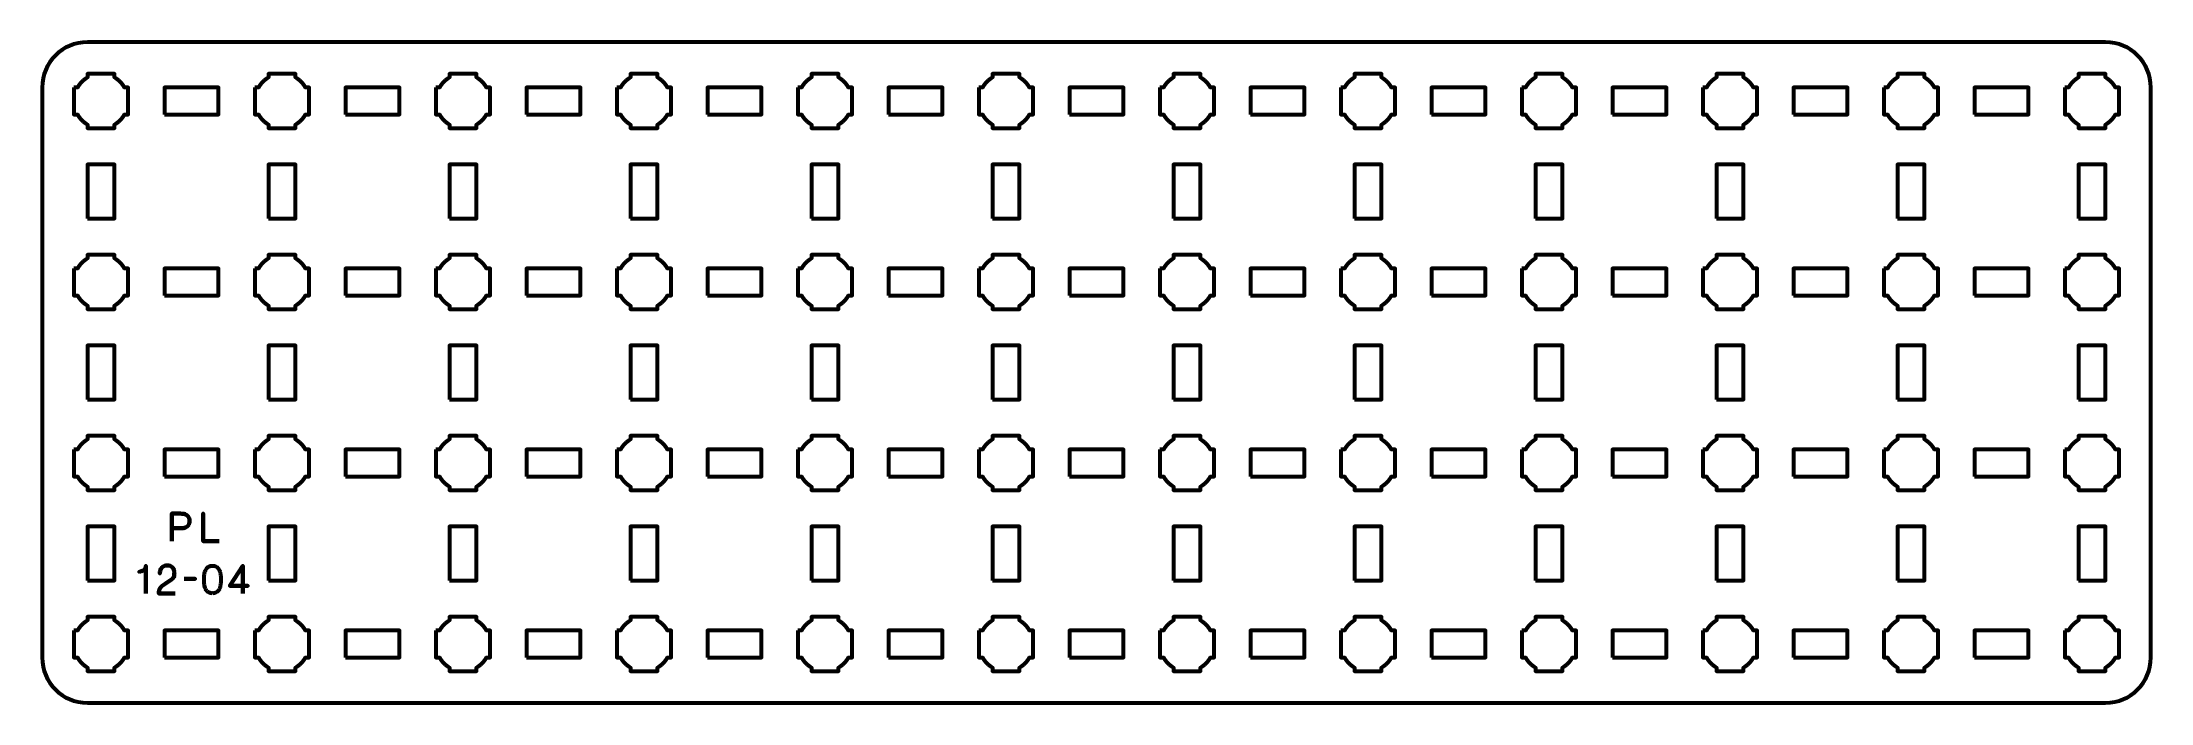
# Model space of a CAD drawing. Header units: centimetres. Extents: x -22.1 to 1.1, y -18.5 to -11.2.
import ezdxf

# ---------------------------------------------------------------- set-up
doc = ezdxf.new("R2010")
doc.units = ezdxf.units.CM
doc.header["$MEASUREMENT"] = 0
doc.layers.add('Layer 1', color=7, linetype='Continuous')

msp = doc.modelspace()

# ---------------------------------------------------------------- linework, layer by layer
at = {"layer": 'Layer 1', "color": 250, "lineweight": 53}
for points in [[(-20.8, -12), (-20.2, -12), (-20.2, -11.7), (-20.8, -11.7), (-20.8, -12)], [(-18.8, -12), (-18.2, -12), (-18.2, -11.7), (-18.8, -11.7), (-18.8, -12)], [(-16.8, -12), (-16.2, -12), (-16.2, -11.7), (-16.8, -11.7), (-16.8, -12)], [(-14.8, -12), (-14.2, -12), (-14.2, -11.7), (-14.8, -11.7), (-14.8, -12)], [(-12.8, -12), (-12.2, -12), (-12.2, -11.7), (-12.8, -11.7), (-12.8, -12)], [(-10.8, -12), (-10.2, -12), (-10.2, -11.7), (-10.8, -11.7), (-10.8, -12)], [(-8.8, -12), (-8.2, -12), (-8.2, -11.7), (-8.8, -11.7), (-8.8, -12)], [(-6.8, -12), (-6.2, -12), (-6.2, -11.7), (-6.8, -11.7), (-6.8, -12)], [(-4.8, -12), (-4.2, -12), (-4.2, -11.7), (-4.8, -11.7), (-4.8, -12)], [(-2.8, -12), (-2.2, -12), (-2.2, -11.7), (-2.8, -11.7), (-2.8, -12)], [(-0.8, -12), (-0.2, -12), (-0.2, -11.7), (-0.8, -11.7), (-0.8, -12)], [(-21.65, -13.15), (-21.35, -13.15), (-21.35, -12.55), (-21.65, -12.55), (-21.65, -13.15)], [(-19.65, -13.15), (-19.35, -13.15), (-19.35, -12.55), (-19.65, -12.55), (-19.65, -13.15)], [(-17.65, -13.15), (-17.35, -13.15), (-17.35, -12.55), (-17.65, -12.55), (-17.65, -13.15)], [(-15.65, -13.15), (-15.35, -13.15), (-15.35, -12.55), (-15.65, -12.55), (-15.65, -13.15)], [(-13.65, -13.15), (-13.35, -13.15), (-13.35, -12.55), (-13.65, -12.55), (-13.65, -13.15)], [(-11.65, -13.15), (-11.35, -13.15), (-11.35, -12.55), (-11.65, -12.55), (-11.65, -13.15)], [(-9.65, -13.15), (-9.35, -13.15), (-9.35, -12.55), (-9.65, -12.55), (-9.65, -13.15)], [(-7.65, -13.15), (-7.35, -13.15), (-7.35, -12.55), (-7.65, -12.55), (-7.65, -13.15)], [(-5.65, -13.15), (-5.35, -13.15), (-5.35, -12.55), (-5.65, -12.55), (-5.65, -13.15)], [(-3.65, -13.15), (-3.35, -13.15), (-3.35, -12.55), (-3.65, -12.55), (-3.65, -13.15)], [(-1.65, -13.15), (-1.35, -13.15), (-1.35, -12.55), (-1.65, -12.55), (-1.65, -13.15)], [(0.35, -13.15), (0.65, -13.15), (0.65, -12.55), (0.35, -12.55), (0.35, -13.15)], [(-20.8, -14), (-20.2, -14), (-20.2, -13.7), (-20.8, -13.7), (-20.8, -14)], [(-18.8, -14), (-18.2, -14), (-18.2, -13.7), (-18.8, -13.7), (-18.8, -14)], [(-16.8, -14), (-16.2, -14), (-16.2, -13.7), (-16.8, -13.7), (-16.8, -14)], [(-14.8, -14), (-14.2, -14), (-14.2, -13.7), (-14.8, -13.7), (-14.8, -14)], [(-12.8, -14), (-12.2, -14), (-12.2, -13.7), (-12.8, -13.7), (-12.8, -14)], [(-10.8, -14), (-10.2, -14), (-10.2, -13.7), (-10.8, -13.7), (-10.8, -14)], [(-8.8, -14), (-8.2, -14), (-8.2, -13.7), (-8.8, -13.7), (-8.8, -14)], [(-6.8, -14), (-6.2, -14), (-6.2, -13.7), (-6.8, -13.7), (-6.8, -14)], [(-4.8, -14), (-4.2, -14), (-4.2, -13.7), (-4.8, -13.7), (-4.8, -14)], [(-2.8, -14), (-2.2, -14), (-2.2, -13.7), (-2.8, -13.7), (-2.8, -14)], [(-0.8, -14), (-0.2, -14), (-0.2, -13.7), (-0.8, -13.7), (-0.8, -14)], [(-21.65, -15.15), (-21.35, -15.15), (-21.35, -14.55), (-21.65, -14.55), (-21.65, -15.15)], [(-19.65, -15.15), (-19.35, -15.15), (-19.35, -14.55), (-19.65, -14.55), (-19.65, -15.15)], [(-17.65, -15.15), (-17.35, -15.15), (-17.35, -14.55), (-17.65, -14.55), (-17.65, -15.15)], [(-15.65, -15.15), (-15.35, -15.15), (-15.35, -14.55), (-15.65, -14.55), (-15.65, -15.15)], [(-13.65, -15.15), (-13.35, -15.15), (-13.35, -14.55), (-13.65, -14.55), (-13.65, -15.15)], [(-11.65, -15.15), (-11.35, -15.15), (-11.35, -14.55), (-11.65, -14.55), (-11.65, -15.15)], [(-9.65, -15.15), (-9.35, -15.15), (-9.35, -14.55), (-9.65, -14.55), (-9.65, -15.15)], [(-7.65, -15.15), (-7.35, -15.15), (-7.35, -14.55), (-7.65, -14.55), (-7.65, -15.15)], [(-5.65, -15.15), (-5.35, -15.15), (-5.35, -14.55), (-5.65, -14.55), (-5.65, -15.15)], [(-3.65, -15.15), (-3.35, -15.15), (-3.35, -14.55), (-3.65, -14.55), (-3.65, -15.15)], [(-1.65, -15.15), (-1.35, -15.15), (-1.35, -14.55), (-1.65, -14.55), (-1.65, -15.15)], [(0.35, -15.15), (0.65, -15.15), (0.65, -14.55), (0.35, -14.55), (0.35, -15.15)], [(-20.8, -16), (-20.2, -16), (-20.2, -15.7), (-20.8, -15.7), (-20.8, -16)], [(-18.8, -16), (-18.2, -16), (-18.2, -15.7), (-18.8, -15.7), (-18.8, -16)], [(-16.8, -16), (-16.2, -16), (-16.2, -15.7), (-16.8, -15.7), (-16.8, -16)], [(-14.8, -16), (-14.2, -16), (-14.2, -15.7), (-14.8, -15.7), (-14.8, -16)], [(-12.8, -16), (-12.2, -16), (-12.2, -15.7), (-12.8, -15.7), (-12.8, -16)], [(-10.8, -16), (-10.2, -16), (-10.2, -15.7), (-10.8, -15.7), (-10.8, -16)], [(-8.8, -16), (-8.2, -16), (-8.2, -15.7), (-8.8, -15.7), (-8.8, -16)], [(-6.8, -16), (-6.2, -16), (-6.2, -15.7), (-6.8, -15.7), (-6.8, -16)], [(-4.8, -16), (-4.2, -16), (-4.2, -15.7), (-4.8, -15.7), (-4.8, -16)], [(-2.8, -16), (-2.2, -16), (-2.2, -15.7), (-2.8, -15.7), (-2.8, -16)], [(-0.8, -16), (-0.2, -16), (-0.2, -15.7), (-0.8, -15.7), (-0.8, -16)], [(-21.65, -17.15), (-21.35, -17.15), (-21.35, -16.55), (-21.65, -16.55), (-21.65, -17.15)], [(-19.65, -17.15), (-19.35, -17.15), (-19.35, -16.55), (-19.65, -16.55), (-19.65, -17.15)], [(-17.65, -17.15), (-17.35, -17.15), (-17.35, -16.55), (-17.65, -16.55), (-17.65, -17.15)], [(-15.65, -17.15), (-15.35, -17.15), (-15.35, -16.55), (-15.65, -16.55), (-15.65, -17.15)], [(-13.65, -17.15), (-13.35, -17.15), (-13.35, -16.55), (-13.65, -16.55), (-13.65, -17.15)], [(-11.65, -17.15), (-11.35, -17.15), (-11.35, -16.55), (-11.65, -16.55), (-11.65, -17.15)], [(-9.65, -17.15), (-9.35, -17.15), (-9.35, -16.55), (-9.65, -16.55), (-9.65, -17.15)], [(-7.65, -17.15), (-7.35, -17.15), (-7.35, -16.55), (-7.65, -16.55), (-7.65, -17.15)], [(-5.65, -17.15), (-5.35, -17.15), (-5.35, -16.55), (-5.65, -16.55), (-5.65, -17.15)], [(-3.65, -17.15), (-3.35, -17.15), (-3.35, -16.55), (-3.65, -16.55), (-3.65, -17.15)], [(-1.65, -17.15), (-1.35, -17.15), (-1.35, -16.55), (-1.65, -16.55), (-1.65, -17.15)], [(0.35, -17.15), (0.65, -17.15), (0.65, -16.55), (0.35, -16.55), (0.35, -17.15)], [(-20.8, -18), (-20.2, -18), (-20.2, -17.7), (-20.8, -17.7), (-20.8, -18)], [(-18.8, -18), (-18.2, -18), (-18.2, -17.7), (-18.8, -17.7), (-18.8, -18)], [(-16.8, -18), (-16.2, -18), (-16.2, -17.7), (-16.8, -17.7), (-16.8, -18)], [(-14.8, -18), (-14.2, -18), (-14.2, -17.7), (-14.8, -17.7), (-14.8, -18)], [(-12.8, -18), (-12.2, -18), (-12.2, -17.7), (-12.8, -17.7), (-12.8, -18)], [(-10.8, -18), (-10.2, -18), (-10.2, -17.7), (-10.8, -17.7), (-10.8, -18)], [(-8.8, -18), (-8.2, -18), (-8.2, -17.7), (-8.8, -17.7), (-8.8, -18)], [(-6.8, -18), (-6.2, -18), (-6.2, -17.7), (-6.8, -17.7), (-6.8, -18)], [(-4.8, -18), (-4.2, -18), (-4.2, -17.7), (-4.8, -17.7), (-4.8, -18)], [(-2.8, -18), (-2.2, -18), (-2.2, -17.7), (-2.8, -17.7), (-2.8, -18)], [(-0.8, -18), (-0.2, -18), (-0.2, -17.7), (-0.8, -17.7), (-0.8, -18)]]:
    msp.add_lwpolyline(points, close=True, dxfattribs=at)
msp.add_open_spline([(-22.15, -18), (-22.15, -18), (-22.15, -11.7), (-22.15, -11.7), (-22.15, -11.7), (-22.15, -11.42391), (-21.92609, -11.2), (-21.65, -11.2), (-21.65, -11.2), (-21.65, -11.2), (0.65, -11.2), (0.65, -11.2), (0.65, -11.2), (0.92609, -11.2), (1.15, -11.42391), (1.15, -11.7), (1.15, -11.7), (1.15, -11.7), (1.15, -18), (1.15, -18), (1.15, -18), (1.15, -18.27609), (0.92609, -18.5), (0.65, -18.5), (0.65, -18.5), (0.65, -18.5), (-21.65, -18.5), (-21.65, -18.5), (-21.65, -18.5), (-21.92609, -18.5), (-22.15, -18.27609), (-22.15, -18)], degree=3, knots=[0, 0, 0, 0, 0.125, 0.125, 0.125, 0.125, 0.25, 0.25, 0.25, 0.25, 0.375, 0.375, 0.375, 0.375, 0.5, 0.5, 0.5, 0.5, 0.625, 0.625, 0.625, 0.625, 0.75, 0.75, 0.75, 0.75, 0.875, 0.875, 0.875, 0.875, 1, 1, 1, 1], dxfattribs=at)
at = {"layer": 'Layer 1', "lineweight": 53}
for points in [[(-21.8, -11.7), (-21.8, -11.7), (-21.75985, -11.7), (-21.75985, -11.7), (-21.75985, -11.7), (-21.7335, -11.65447), (-21.69553, -11.6165), (-21.65, -11.59015), (-21.65, -11.59015), (-21.65, -11.59015), (-21.65, -11.55), (-21.65, -11.55), (-21.65, -11.55), (-21.65, -11.55), (-21.5, -11.55), (-21.5, -11.55), (-21.5, -11.55), (-21.5, -11.55), (-21.35, -11.55), (-21.35, -11.55), (-21.35, -11.55), (-21.35, -11.55), (-21.35, -11.59015), (-21.35, -11.59015), (-21.35, -11.59015), (-21.30447, -11.6165), (-21.2665, -11.65447), (-21.24015, -11.7), (-21.24015, -11.7), (-21.24015, -11.7), (-21.2, -11.7), (-21.2, -11.7), (-21.2, -11.7), (-21.2, -11.7), (-21.2, -11.85), (-21.2, -11.85), (-21.2, -11.85), (-21.2, -11.85), (-21.2, -12), (-21.2, -12), (-21.2, -12), (-21.2, -12), (-21.24015, -12), (-21.24015, -12), (-21.24015, -12), (-21.2665, -12.04553), (-21.30447, -12.0835), (-21.35, -12.10985), (-21.35, -12.10985), (-21.35, -12.10985), (-21.35, -12.15), (-21.35, -12.15), (-21.35, -12.15), (-21.35, -12.15), (-21.5, -12.15), (-21.5, -12.15), (-21.5, -12.15), (-21.5, -12.15), (-21.65, -12.15), (-21.65, -12.15), (-21.65, -12.15), (-21.65, -12.15), (-21.65, -12.10985), (-21.65, -12.10985), (-21.65, -12.10985), (-21.69553, -12.0835), (-21.7335, -12.04553), (-21.75985, -12), (-21.75985, -12), (-21.75985, -12), (-21.8, -12), (-21.8, -12), (-21.8, -12), (-21.8, -12), (-21.8, -11.85), (-21.8, -11.85), (-21.8, -11.85), (-21.8, -11.85), (-21.8, -11.7), (-21.8, -11.7)], [(-19.8, -11.7), (-19.8, -11.7), (-19.75985, -11.7), (-19.75985, -11.7), (-19.75985, -11.7), (-19.7335, -11.65447), (-19.69553, -11.6165), (-19.65, -11.59015), (-19.65, -11.59015), (-19.65, -11.59015), (-19.65, -11.55), (-19.65, -11.55), (-19.65, -11.55), (-19.65, -11.55), (-19.5, -11.55), (-19.5, -11.55), (-19.5, -11.55), (-19.5, -11.55), (-19.35, -11.55), (-19.35, -11.55), (-19.35, -11.55), (-19.35, -11.55), (-19.35, -11.59015), (-19.35, -11.59015), (-19.35, -11.59015), (-19.30447, -11.6165), (-19.2665, -11.65447), (-19.24015, -11.7), (-19.24015, -11.7), (-19.24015, -11.7), (-19.2, -11.7), (-19.2, -11.7), (-19.2, -11.7), (-19.2, -11.7), (-19.2, -11.85), (-19.2, -11.85), (-19.2, -11.85), (-19.2, -11.85), (-19.2, -12), (-19.2, -12), (-19.2, -12), (-19.2, -12), (-19.24015, -12), (-19.24015, -12), (-19.24015, -12), (-19.2665, -12.04553), (-19.30447, -12.0835), (-19.35, -12.10985), (-19.35, -12.10985), (-19.35, -12.10985), (-19.35, -12.15), (-19.35, -12.15), (-19.35, -12.15), (-19.35, -12.15), (-19.5, -12.15), (-19.5, -12.15), (-19.5, -12.15), (-19.5, -12.15), (-19.65, -12.15), (-19.65, -12.15), (-19.65, -12.15), (-19.65, -12.15), (-19.65, -12.10985), (-19.65, -12.10985), (-19.65, -12.10985), (-19.69553, -12.0835), (-19.7335, -12.04553), (-19.75985, -12), (-19.75985, -12), (-19.75985, -12), (-19.8, -12), (-19.8, -12), (-19.8, -12), (-19.8, -12), (-19.8, -11.85), (-19.8, -11.85), (-19.8, -11.85), (-19.8, -11.85), (-19.8, -11.7), (-19.8, -11.7)], [(-17.8, -11.7), (-17.8, -11.7), (-17.75985, -11.7), (-17.75985, -11.7), (-17.75985, -11.7), (-17.7335, -11.65447), (-17.69553, -11.6165), (-17.65, -11.59015), (-17.65, -11.59015), (-17.65, -11.59015), (-17.65, -11.55), (-17.65, -11.55), (-17.65, -11.55), (-17.65, -11.55), (-17.5, -11.55), (-17.5, -11.55), (-17.5, -11.55), (-17.5, -11.55), (-17.35, -11.55), (-17.35, -11.55), (-17.35, -11.55), (-17.35, -11.55), (-17.35, -11.59015), (-17.35, -11.59015), (-17.35, -11.59015), (-17.30447, -11.6165), (-17.2665, -11.65447), (-17.24015, -11.7), (-17.24015, -11.7), (-17.24015, -11.7), (-17.2, -11.7), (-17.2, -11.7), (-17.2, -11.7), (-17.2, -11.7), (-17.2, -11.85), (-17.2, -11.85), (-17.2, -11.85), (-17.2, -11.85), (-17.2, -12), (-17.2, -12), (-17.2, -12), (-17.2, -12), (-17.24015, -12), (-17.24015, -12), (-17.24015, -12), (-17.2665, -12.04553), (-17.30447, -12.0835), (-17.35, -12.10985), (-17.35, -12.10985), (-17.35, -12.10985), (-17.35, -12.15), (-17.35, -12.15), (-17.35, -12.15), (-17.35, -12.15), (-17.5, -12.15), (-17.5, -12.15), (-17.5, -12.15), (-17.5, -12.15), (-17.65, -12.15), (-17.65, -12.15), (-17.65, -12.15), (-17.65, -12.15), (-17.65, -12.10985), (-17.65, -12.10985), (-17.65, -12.10985), (-17.69553, -12.0835), (-17.7335, -12.04553), (-17.75985, -12), (-17.75985, -12), (-17.75985, -12), (-17.8, -12), (-17.8, -12), (-17.8, -12), (-17.8, -12), (-17.8, -11.85), (-17.8, -11.85), (-17.8, -11.85), (-17.8, -11.85), (-17.8, -11.7), (-17.8, -11.7)], [(-15.8, -11.7), (-15.8, -11.7), (-15.75985, -11.7), (-15.75985, -11.7), (-15.75985, -11.7), (-15.7335, -11.65447), (-15.69553, -11.6165), (-15.65, -11.59015), (-15.65, -11.59015), (-15.65, -11.59015), (-15.65, -11.55), (-15.65, -11.55), (-15.65, -11.55), (-15.65, -11.55), (-15.5, -11.55), (-15.5, -11.55), (-15.5, -11.55), (-15.5, -11.55), (-15.35, -11.55), (-15.35, -11.55), (-15.35, -11.55), (-15.35, -11.55), (-15.35, -11.59015), (-15.35, -11.59015), (-15.35, -11.59015), (-15.30447, -11.6165), (-15.2665, -11.65447), (-15.24015, -11.7), (-15.24015, -11.7), (-15.24015, -11.7), (-15.2, -11.7), (-15.2, -11.7), (-15.2, -11.7), (-15.2, -11.7), (-15.2, -11.85), (-15.2, -11.85), (-15.2, -11.85), (-15.2, -11.85), (-15.2, -12), (-15.2, -12), (-15.2, -12), (-15.2, -12), (-15.24015, -12), (-15.24015, -12), (-15.24015, -12), (-15.2665, -12.04553), (-15.30447, -12.0835), (-15.35, -12.10985), (-15.35, -12.10985), (-15.35, -12.10985), (-15.35, -12.15), (-15.35, -12.15), (-15.35, -12.15), (-15.35, -12.15), (-15.5, -12.15), (-15.5, -12.15), (-15.5, -12.15), (-15.5, -12.15), (-15.65, -12.15), (-15.65, -12.15), (-15.65, -12.15), (-15.65, -12.15), (-15.65, -12.10985), (-15.65, -12.10985), (-15.65, -12.10985), (-15.69553, -12.0835), (-15.7335, -12.04553), (-15.75985, -12), (-15.75985, -12), (-15.75985, -12), (-15.8, -12), (-15.8, -12), (-15.8, -12), (-15.8, -12), (-15.8, -11.85), (-15.8, -11.85), (-15.8, -11.85), (-15.8, -11.85), (-15.8, -11.7), (-15.8, -11.7)], [(-13.8, -11.7), (-13.8, -11.7), (-13.75985, -11.7), (-13.75985, -11.7), (-13.75985, -11.7), (-13.7335, -11.65447), (-13.69553, -11.6165), (-13.65, -11.59015), (-13.65, -11.59015), (-13.65, -11.59015), (-13.65, -11.55), (-13.65, -11.55), (-13.65, -11.55), (-13.65, -11.55), (-13.5, -11.55), (-13.5, -11.55), (-13.5, -11.55), (-13.5, -11.55), (-13.35, -11.55), (-13.35, -11.55), (-13.35, -11.55), (-13.35, -11.55), (-13.35, -11.59015), (-13.35, -11.59015), (-13.35, -11.59015), (-13.30447, -11.6165), (-13.2665, -11.65447), (-13.24015, -11.7), (-13.24015, -11.7), (-13.24015, -11.7), (-13.2, -11.7), (-13.2, -11.7), (-13.2, -11.7), (-13.2, -11.7), (-13.2, -11.85), (-13.2, -11.85), (-13.2, -11.85), (-13.2, -11.85), (-13.2, -12), (-13.2, -12), (-13.2, -12), (-13.2, -12), (-13.24015, -12), (-13.24015, -12), (-13.24015, -12), (-13.2665, -12.04553), (-13.30447, -12.0835), (-13.35, -12.10985), (-13.35, -12.10985), (-13.35, -12.10985), (-13.35, -12.15), (-13.35, -12.15), (-13.35, -12.15), (-13.35, -12.15), (-13.5, -12.15), (-13.5, -12.15), (-13.5, -12.15), (-13.5, -12.15), (-13.65, -12.15), (-13.65, -12.15), (-13.65, -12.15), (-13.65, -12.15), (-13.65, -12.10985), (-13.65, -12.10985), (-13.65, -12.10985), (-13.69553, -12.0835), (-13.7335, -12.04553), (-13.75985, -12), (-13.75985, -12), (-13.75985, -12), (-13.8, -12), (-13.8, -12), (-13.8, -12), (-13.8, -12), (-13.8, -11.85), (-13.8, -11.85), (-13.8, -11.85), (-13.8, -11.85), (-13.8, -11.7), (-13.8, -11.7)], [(-11.8, -11.7), (-11.8, -11.7), (-11.75985, -11.7), (-11.75985, -11.7), (-11.75985, -11.7), (-11.7335, -11.65447), (-11.69553, -11.6165), (-11.65, -11.59015), (-11.65, -11.59015), (-11.65, -11.59015), (-11.65, -11.55), (-11.65, -11.55), (-11.65, -11.55), (-11.65, -11.55), (-11.5, -11.55), (-11.5, -11.55), (-11.5, -11.55), (-11.5, -11.55), (-11.35, -11.55), (-11.35, -11.55), (-11.35, -11.55), (-11.35, -11.55), (-11.35, -11.59015), (-11.35, -11.59015), (-11.35, -11.59015), (-11.30447, -11.6165), (-11.2665, -11.65447), (-11.24015, -11.7), (-11.24015, -11.7), (-11.24015, -11.7), (-11.2, -11.7), (-11.2, -11.7), (-11.2, -11.7), (-11.2, -11.7), (-11.2, -11.85), (-11.2, -11.85), (-11.2, -11.85), (-11.2, -11.85), (-11.2, -12), (-11.2, -12), (-11.2, -12), (-11.2, -12), (-11.24015, -12), (-11.24015, -12), (-11.24015, -12), (-11.2665, -12.04553), (-11.30447, -12.0835), (-11.35, -12.10985), (-11.35, -12.10985), (-11.35, -12.10985), (-11.35, -12.15), (-11.35, -12.15), (-11.35, -12.15), (-11.35, -12.15), (-11.5, -12.15), (-11.5, -12.15), (-11.5, -12.15), (-11.5, -12.15), (-11.65, -12.15), (-11.65, -12.15), (-11.65, -12.15), (-11.65, -12.15), (-11.65, -12.10985), (-11.65, -12.10985), (-11.65, -12.10985), (-11.69553, -12.0835), (-11.7335, -12.04553), (-11.75985, -12), (-11.75985, -12), (-11.75985, -12), (-11.8, -12), (-11.8, -12), (-11.8, -12), (-11.8, -12), (-11.8, -11.85), (-11.8, -11.85), (-11.8, -11.85), (-11.8, -11.85), (-11.8, -11.7), (-11.8, -11.7)], [(-9.8, -11.7), (-9.8, -11.7), (-9.75985, -11.7), (-9.75985, -11.7), (-9.75985, -11.7), (-9.7335, -11.65447), (-9.69553, -11.6165), (-9.65, -11.59015), (-9.65, -11.59015), (-9.65, -11.59015), (-9.65, -11.55), (-9.65, -11.55), (-9.65, -11.55), (-9.65, -11.55), (-9.5, -11.55), (-9.5, -11.55), (-9.5, -11.55), (-9.5, -11.55), (-9.35, -11.55), (-9.35, -11.55), (-9.35, -11.55), (-9.35, -11.55), (-9.35, -11.59015), (-9.35, -11.59015), (-9.35, -11.59015), (-9.30447, -11.6165), (-9.2665, -11.65447), (-9.24015, -11.7), (-9.24015, -11.7), (-9.24015, -11.7), (-9.2, -11.7), (-9.2, -11.7), (-9.2, -11.7), (-9.2, -11.7), (-9.2, -11.85), (-9.2, -11.85), (-9.2, -11.85), (-9.2, -11.85), (-9.2, -12), (-9.2, -12), (-9.2, -12), (-9.2, -12), (-9.24015, -12), (-9.24015, -12), (-9.24015, -12), (-9.2665, -12.04553), (-9.30447, -12.0835), (-9.35, -12.10985), (-9.35, -12.10985), (-9.35, -12.10985), (-9.35, -12.15), (-9.35, -12.15), (-9.35, -12.15), (-9.35, -12.15), (-9.5, -12.15), (-9.5, -12.15), (-9.5, -12.15), (-9.5, -12.15), (-9.65, -12.15), (-9.65, -12.15), (-9.65, -12.15), (-9.65, -12.15), (-9.65, -12.10985), (-9.65, -12.10985), (-9.65, -12.10985), (-9.69553, -12.0835), (-9.7335, -12.04553), (-9.75985, -12), (-9.75985, -12), (-9.75985, -12), (-9.8, -12), (-9.8, -12), (-9.8, -12), (-9.8, -12), (-9.8, -11.85), (-9.8, -11.85), (-9.8, -11.85), (-9.8, -11.85), (-9.8, -11.7), (-9.8, -11.7)], [(-7.8, -11.7), (-7.8, -11.7), (-7.75985, -11.7), (-7.75985, -11.7), (-7.75985, -11.7), (-7.7335, -11.65447), (-7.69553, -11.6165), (-7.65, -11.59015), (-7.65, -11.59015), (-7.65, -11.59015), (-7.65, -11.55), (-7.65, -11.55), (-7.65, -11.55), (-7.65, -11.55), (-7.5, -11.55), (-7.5, -11.55), (-7.5, -11.55), (-7.5, -11.55), (-7.35, -11.55), (-7.35, -11.55), (-7.35, -11.55), (-7.35, -11.55), (-7.35, -11.59015), (-7.35, -11.59015), (-7.35, -11.59015), (-7.30447, -11.6165), (-7.2665, -11.65447), (-7.24015, -11.7), (-7.24015, -11.7), (-7.24015, -11.7), (-7.2, -11.7), (-7.2, -11.7), (-7.2, -11.7), (-7.2, -11.7), (-7.2, -11.85), (-7.2, -11.85), (-7.2, -11.85), (-7.2, -11.85), (-7.2, -12), (-7.2, -12), (-7.2, -12), (-7.2, -12), (-7.24015, -12), (-7.24015, -12), (-7.24015, -12), (-7.2665, -12.04553), (-7.30447, -12.0835), (-7.35, -12.10985), (-7.35, -12.10985), (-7.35, -12.10985), (-7.35, -12.15), (-7.35, -12.15), (-7.35, -12.15), (-7.35, -12.15), (-7.5, -12.15), (-7.5, -12.15), (-7.5, -12.15), (-7.5, -12.15), (-7.65, -12.15), (-7.65, -12.15), (-7.65, -12.15), (-7.65, -12.15), (-7.65, -12.10985), (-7.65, -12.10985), (-7.65, -12.10985), (-7.69553, -12.0835), (-7.7335, -12.04553), (-7.75985, -12), (-7.75985, -12), (-7.75985, -12), (-7.8, -12), (-7.8, -12), (-7.8, -12), (-7.8, -12), (-7.8, -11.85), (-7.8, -11.85), (-7.8, -11.85), (-7.8, -11.85), (-7.8, -11.7), (-7.8, -11.7)], [(-5.8, -11.7), (-5.8, -11.7), (-5.75985, -11.7), (-5.75985, -11.7), (-5.75985, -11.7), (-5.7335, -11.65447), (-5.69553, -11.6165), (-5.65, -11.59015), (-5.65, -11.59015), (-5.65, -11.59015), (-5.65, -11.55), (-5.65, -11.55), (-5.65, -11.55), (-5.65, -11.55), (-5.5, -11.55), (-5.5, -11.55), (-5.5, -11.55), (-5.5, -11.55), (-5.35, -11.55), (-5.35, -11.55), (-5.35, -11.55), (-5.35, -11.55), (-5.35, -11.59015), (-5.35, -11.59015), (-5.35, -11.59015), (-5.30447, -11.6165), (-5.2665, -11.65447), (-5.24015, -11.7), (-5.24015, -11.7), (-5.24015, -11.7), (-5.2, -11.7), (-5.2, -11.7), (-5.2, -11.7), (-5.2, -11.7), (-5.2, -11.85), (-5.2, -11.85), (-5.2, -11.85), (-5.2, -11.85), (-5.2, -12), (-5.2, -12), (-5.2, -12), (-5.2, -12), (-5.24015, -12), (-5.24015, -12), (-5.24015, -12), (-5.2665, -12.04553), (-5.30447, -12.0835), (-5.35, -12.10985), (-5.35, -12.10985), (-5.35, -12.10985), (-5.35, -12.15), (-5.35, -12.15), (-5.35, -12.15), (-5.35, -12.15), (-5.5, -12.15), (-5.5, -12.15), (-5.5, -12.15), (-5.5, -12.15), (-5.65, -12.15), (-5.65, -12.15), (-5.65, -12.15), (-5.65, -12.15), (-5.65, -12.10985), (-5.65, -12.10985), (-5.65, -12.10985), (-5.69553, -12.0835), (-5.7335, -12.04553), (-5.75985, -12), (-5.75985, -12), (-5.75985, -12), (-5.8, -12), (-5.8, -12), (-5.8, -12), (-5.8, -12), (-5.8, -11.85), (-5.8, -11.85), (-5.8, -11.85), (-5.8, -11.85), (-5.8, -11.7), (-5.8, -11.7)], [(-3.8, -11.7), (-3.8, -11.7), (-3.75985, -11.7), (-3.75985, -11.7), (-3.75985, -11.7), (-3.7335, -11.65447), (-3.69553, -11.6165), (-3.65, -11.59015), (-3.65, -11.59015), (-3.65, -11.59015), (-3.65, -11.55), (-3.65, -11.55), (-3.65, -11.55), (-3.65, -11.55), (-3.5, -11.55), (-3.5, -11.55), (-3.5, -11.55), (-3.5, -11.55), (-3.35, -11.55), (-3.35, -11.55), (-3.35, -11.55), (-3.35, -11.55), (-3.35, -11.59015), (-3.35, -11.59015), (-3.35, -11.59015), (-3.30447, -11.6165), (-3.2665, -11.65447), (-3.24015, -11.7), (-3.24015, -11.7), (-3.24015, -11.7), (-3.2, -11.7), (-3.2, -11.7), (-3.2, -11.7), (-3.2, -11.7), (-3.2, -11.85), (-3.2, -11.85), (-3.2, -11.85), (-3.2, -11.85), (-3.2, -12), (-3.2, -12), (-3.2, -12), (-3.2, -12), (-3.24015, -12), (-3.24015, -12), (-3.24015, -12), (-3.2665, -12.04553), (-3.30447, -12.0835), (-3.35, -12.10985), (-3.35, -12.10985), (-3.35, -12.10985), (-3.35, -12.15), (-3.35, -12.15), (-3.35, -12.15), (-3.35, -12.15), (-3.5, -12.15), (-3.5, -12.15), (-3.5, -12.15), (-3.5, -12.15), (-3.65, -12.15), (-3.65, -12.15), (-3.65, -12.15), (-3.65, -12.15), (-3.65, -12.10985), (-3.65, -12.10985), (-3.65, -12.10985), (-3.69553, -12.0835), (-3.7335, -12.04553), (-3.75985, -12), (-3.75985, -12), (-3.75985, -12), (-3.8, -12), (-3.8, -12), (-3.8, -12), (-3.8, -12), (-3.8, -11.85), (-3.8, -11.85), (-3.8, -11.85), (-3.8, -11.85), (-3.8, -11.7), (-3.8, -11.7)], [(-1.8, -11.7), (-1.8, -11.7), (-1.75985, -11.7), (-1.75985, -11.7), (-1.75985, -11.7), (-1.7335, -11.65447), (-1.69553, -11.6165), (-1.65, -11.59015), (-1.65, -11.59015), (-1.65, -11.59015), (-1.65, -11.55), (-1.65, -11.55), (-1.65, -11.55), (-1.65, -11.55), (-1.5, -11.55), (-1.5, -11.55), (-1.5, -11.55), (-1.5, -11.55), (-1.35, -11.55), (-1.35, -11.55), (-1.35, -11.55), (-1.35, -11.55), (-1.35, -11.59015), (-1.35, -11.59015), (-1.35, -11.59015), (-1.30447, -11.6165), (-1.2665, -11.65447), (-1.24015, -11.7), (-1.24015, -11.7), (-1.24015, -11.7), (-1.2, -11.7), (-1.2, -11.7), (-1.2, -11.7), (-1.2, -11.7), (-1.2, -11.85), (-1.2, -11.85), (-1.2, -11.85), (-1.2, -11.85), (-1.2, -12), (-1.2, -12), (-1.2, -12), (-1.2, -12), (-1.24015, -12), (-1.24015, -12), (-1.24015, -12), (-1.2665, -12.04553), (-1.30447, -12.0835), (-1.35, -12.10985), (-1.35, -12.10985), (-1.35, -12.10985), (-1.35, -12.15), (-1.35, -12.15), (-1.35, -12.15), (-1.35, -12.15), (-1.5, -12.15), (-1.5, -12.15), (-1.5, -12.15), (-1.5, -12.15), (-1.65, -12.15), (-1.65, -12.15), (-1.65, -12.15), (-1.65, -12.15), (-1.65, -12.10985), (-1.65, -12.10985), (-1.65, -12.10985), (-1.69553, -12.0835), (-1.7335, -12.04553), (-1.75985, -12), (-1.75985, -12), (-1.75985, -12), (-1.8, -12), (-1.8, -12), (-1.8, -12), (-1.8, -12), (-1.8, -11.85), (-1.8, -11.85), (-1.8, -11.85), (-1.8, -11.85), (-1.8, -11.7), (-1.8, -11.7)], [(0.2, -11.7), (0.2, -11.7), (0.24015, -11.7), (0.24015, -11.7), (0.24015, -11.7), (0.2665, -11.65447), (0.30447, -11.6165), (0.35, -11.59015), (0.35, -11.59015), (0.35, -11.59015), (0.35, -11.55), (0.35, -11.55), (0.35, -11.55), (0.35, -11.55), (0.5, -11.55), (0.5, -11.55), (0.5, -11.55), (0.5, -11.55), (0.65, -11.55), (0.65, -11.55), (0.65, -11.55), (0.65, -11.55), (0.65, -11.59015), (0.65, -11.59015), (0.65, -11.59015), (0.69553, -11.6165), (0.7335, -11.65447), (0.75985, -11.7), (0.75985, -11.7), (0.75985, -11.7), (0.8, -11.7), (0.8, -11.7), (0.8, -11.7), (0.8, -11.7), (0.8, -11.85), (0.8, -11.85), (0.8, -11.85), (0.8, -11.85), (0.8, -12), (0.8, -12), (0.8, -12), (0.8, -12), (0.75985, -12), (0.75985, -12), (0.75985, -12), (0.7335, -12.04553), (0.69553, -12.0835), (0.65, -12.10985), (0.65, -12.10985), (0.65, -12.10985), (0.65, -12.15), (0.65, -12.15), (0.65, -12.15), (0.65, -12.15), (0.5, -12.15), (0.5, -12.15), (0.5, -12.15), (0.5, -12.15), (0.35, -12.15), (0.35, -12.15), (0.35, -12.15), (0.35, -12.15), (0.35, -12.10985), (0.35, -12.10985), (0.35, -12.10985), (0.30447, -12.0835), (0.2665, -12.04553), (0.24015, -12), (0.24015, -12), (0.24015, -12), (0.2, -12), (0.2, -12), (0.2, -12), (0.2, -12), (0.2, -11.85), (0.2, -11.85), (0.2, -11.85), (0.2, -11.85), (0.2, -11.7), (0.2, -11.7)], [(-21.8, -13.7), (-21.8, -13.7), (-21.75985, -13.7), (-21.75985, -13.7), (-21.75985, -13.7), (-21.7335, -13.65447), (-21.69553, -13.6165), (-21.65, -13.59015), (-21.65, -13.59015), (-21.65, -13.59015), (-21.65, -13.55), (-21.65, -13.55), (-21.65, -13.55), (-21.65, -13.55), (-21.5, -13.55), (-21.5, -13.55), (-21.5, -13.55), (-21.5, -13.55), (-21.35, -13.55), (-21.35, -13.55), (-21.35, -13.55), (-21.35, -13.55), (-21.35, -13.59015), (-21.35, -13.59015), (-21.35, -13.59015), (-21.30447, -13.6165), (-21.2665, -13.65447), (-21.24015, -13.7), (-21.24015, -13.7), (-21.24015, -13.7), (-21.2, -13.7), (-21.2, -13.7), (-21.2, -13.7), (-21.2, -13.7), (-21.2, -13.85), (-21.2, -13.85), (-21.2, -13.85), (-21.2, -13.85), (-21.2, -14), (-21.2, -14), (-21.2, -14), (-21.2, -14), (-21.24015, -14), (-21.24015, -14), (-21.24015, -14), (-21.2665, -14.04553), (-21.30447, -14.0835), (-21.35, -14.10985), (-21.35, -14.10985), (-21.35, -14.10985), (-21.35, -14.15), (-21.35, -14.15), (-21.35, -14.15), (-21.35, -14.15), (-21.5, -14.15), (-21.5, -14.15), (-21.5, -14.15), (-21.5, -14.15), (-21.65, -14.15), (-21.65, -14.15), (-21.65, -14.15), (-21.65, -14.15), (-21.65, -14.10985), (-21.65, -14.10985), (-21.65, -14.10985), (-21.69553, -14.0835), (-21.7335, -14.04553), (-21.75985, -14), (-21.75985, -14), (-21.75985, -14), (-21.8, -14), (-21.8, -14), (-21.8, -14), (-21.8, -14), (-21.8, -13.85), (-21.8, -13.85), (-21.8, -13.85), (-21.8, -13.85), (-21.8, -13.7), (-21.8, -13.7)], [(-19.8, -13.7), (-19.8, -13.7), (-19.75985, -13.7), (-19.75985, -13.7), (-19.75985, -13.7), (-19.7335, -13.65447), (-19.69553, -13.6165), (-19.65, -13.59015), (-19.65, -13.59015), (-19.65, -13.59015), (-19.65, -13.55), (-19.65, -13.55), (-19.65, -13.55), (-19.65, -13.55), (-19.5, -13.55), (-19.5, -13.55), (-19.5, -13.55), (-19.5, -13.55), (-19.35, -13.55), (-19.35, -13.55), (-19.35, -13.55), (-19.35, -13.55), (-19.35, -13.59015), (-19.35, -13.59015), (-19.35, -13.59015), (-19.30447, -13.6165), (-19.2665, -13.65447), (-19.24015, -13.7), (-19.24015, -13.7), (-19.24015, -13.7), (-19.2, -13.7), (-19.2, -13.7), (-19.2, -13.7), (-19.2, -13.7), (-19.2, -13.85), (-19.2, -13.85), (-19.2, -13.85), (-19.2, -13.85), (-19.2, -14), (-19.2, -14), (-19.2, -14), (-19.2, -14), (-19.24015, -14), (-19.24015, -14), (-19.24015, -14), (-19.2665, -14.04553), (-19.30447, -14.0835), (-19.35, -14.10985), (-19.35, -14.10985), (-19.35, -14.10985), (-19.35, -14.15), (-19.35, -14.15), (-19.35, -14.15), (-19.35, -14.15), (-19.5, -14.15), (-19.5, -14.15), (-19.5, -14.15), (-19.5, -14.15), (-19.65, -14.15), (-19.65, -14.15), (-19.65, -14.15), (-19.65, -14.15), (-19.65, -14.10985), (-19.65, -14.10985), (-19.65, -14.10985), (-19.69553, -14.0835), (-19.7335, -14.04553), (-19.75985, -14), (-19.75985, -14), (-19.75985, -14), (-19.8, -14), (-19.8, -14), (-19.8, -14), (-19.8, -14), (-19.8, -13.85), (-19.8, -13.85), (-19.8, -13.85), (-19.8, -13.85), (-19.8, -13.7), (-19.8, -13.7)], [(-17.8, -13.7), (-17.8, -13.7), (-17.75985, -13.7), (-17.75985, -13.7), (-17.75985, -13.7), (-17.7335, -13.65447), (-17.69553, -13.6165), (-17.65, -13.59015), (-17.65, -13.59015), (-17.65, -13.59015), (-17.65, -13.55), (-17.65, -13.55), (-17.65, -13.55), (-17.65, -13.55), (-17.5, -13.55), (-17.5, -13.55), (-17.5, -13.55), (-17.5, -13.55), (-17.35, -13.55), (-17.35, -13.55), (-17.35, -13.55), (-17.35, -13.55), (-17.35, -13.59015), (-17.35, -13.59015), (-17.35, -13.59015), (-17.30447, -13.6165), (-17.2665, -13.65447), (-17.24015, -13.7), (-17.24015, -13.7), (-17.24015, -13.7), (-17.2, -13.7), (-17.2, -13.7), (-17.2, -13.7), (-17.2, -13.7), (-17.2, -13.85), (-17.2, -13.85), (-17.2, -13.85), (-17.2, -13.85), (-17.2, -14), (-17.2, -14), (-17.2, -14), (-17.2, -14), (-17.24015, -14), (-17.24015, -14), (-17.24015, -14), (-17.2665, -14.04553), (-17.30447, -14.0835), (-17.35, -14.10985), (-17.35, -14.10985), (-17.35, -14.10985), (-17.35, -14.15), (-17.35, -14.15), (-17.35, -14.15), (-17.35, -14.15), (-17.5, -14.15), (-17.5, -14.15), (-17.5, -14.15), (-17.5, -14.15), (-17.65, -14.15), (-17.65, -14.15), (-17.65, -14.15), (-17.65, -14.15), (-17.65, -14.10985), (-17.65, -14.10985), (-17.65, -14.10985), (-17.69553, -14.0835), (-17.7335, -14.04553), (-17.75985, -14), (-17.75985, -14), (-17.75985, -14), (-17.8, -14), (-17.8, -14), (-17.8, -14), (-17.8, -14), (-17.8, -13.85), (-17.8, -13.85), (-17.8, -13.85), (-17.8, -13.85), (-17.8, -13.7), (-17.8, -13.7)], [(-15.8, -13.7), (-15.8, -13.7), (-15.75985, -13.7), (-15.75985, -13.7), (-15.75985, -13.7), (-15.7335, -13.65447), (-15.69553, -13.6165), (-15.65, -13.59015), (-15.65, -13.59015), (-15.65, -13.59015), (-15.65, -13.55), (-15.65, -13.55), (-15.65, -13.55), (-15.65, -13.55), (-15.5, -13.55), (-15.5, -13.55), (-15.5, -13.55), (-15.5, -13.55), (-15.35, -13.55), (-15.35, -13.55), (-15.35, -13.55), (-15.35, -13.55), (-15.35, -13.59015), (-15.35, -13.59015), (-15.35, -13.59015), (-15.30447, -13.6165), (-15.2665, -13.65447), (-15.24015, -13.7), (-15.24015, -13.7), (-15.24015, -13.7), (-15.2, -13.7), (-15.2, -13.7), (-15.2, -13.7), (-15.2, -13.7), (-15.2, -13.85), (-15.2, -13.85), (-15.2, -13.85), (-15.2, -13.85), (-15.2, -14), (-15.2, -14), (-15.2, -14), (-15.2, -14), (-15.24015, -14), (-15.24015, -14), (-15.24015, -14), (-15.2665, -14.04553), (-15.30447, -14.0835), (-15.35, -14.10985), (-15.35, -14.10985), (-15.35, -14.10985), (-15.35, -14.15), (-15.35, -14.15), (-15.35, -14.15), (-15.35, -14.15), (-15.5, -14.15), (-15.5, -14.15), (-15.5, -14.15), (-15.5, -14.15), (-15.65, -14.15), (-15.65, -14.15), (-15.65, -14.15), (-15.65, -14.15), (-15.65, -14.10985), (-15.65, -14.10985), (-15.65, -14.10985), (-15.69553, -14.0835), (-15.7335, -14.04553), (-15.75985, -14), (-15.75985, -14), (-15.75985, -14), (-15.8, -14), (-15.8, -14), (-15.8, -14), (-15.8, -14), (-15.8, -13.85), (-15.8, -13.85), (-15.8, -13.85), (-15.8, -13.85), (-15.8, -13.7), (-15.8, -13.7)], [(-13.8, -13.7), (-13.8, -13.7), (-13.75985, -13.7), (-13.75985, -13.7), (-13.75985, -13.7), (-13.7335, -13.65447), (-13.69553, -13.6165), (-13.65, -13.59015), (-13.65, -13.59015), (-13.65, -13.59015), (-13.65, -13.55), (-13.65, -13.55), (-13.65, -13.55), (-13.65, -13.55), (-13.5, -13.55), (-13.5, -13.55), (-13.5, -13.55), (-13.5, -13.55), (-13.35, -13.55), (-13.35, -13.55), (-13.35, -13.55), (-13.35, -13.55), (-13.35, -13.59015), (-13.35, -13.59015), (-13.35, -13.59015), (-13.30447, -13.6165), (-13.2665, -13.65447), (-13.24015, -13.7), (-13.24015, -13.7), (-13.24015, -13.7), (-13.2, -13.7), (-13.2, -13.7), (-13.2, -13.7), (-13.2, -13.7), (-13.2, -13.85), (-13.2, -13.85), (-13.2, -13.85), (-13.2, -13.85), (-13.2, -14), (-13.2, -14), (-13.2, -14), (-13.2, -14), (-13.24015, -14), (-13.24015, -14), (-13.24015, -14), (-13.2665, -14.04553), (-13.30447, -14.0835), (-13.35, -14.10985), (-13.35, -14.10985), (-13.35, -14.10985), (-13.35, -14.15), (-13.35, -14.15), (-13.35, -14.15), (-13.35, -14.15), (-13.5, -14.15), (-13.5, -14.15), (-13.5, -14.15), (-13.5, -14.15), (-13.65, -14.15), (-13.65, -14.15), (-13.65, -14.15), (-13.65, -14.15), (-13.65, -14.10985), (-13.65, -14.10985), (-13.65, -14.10985), (-13.69553, -14.0835), (-13.7335, -14.04553), (-13.75985, -14), (-13.75985, -14), (-13.75985, -14), (-13.8, -14), (-13.8, -14), (-13.8, -14), (-13.8, -14), (-13.8, -13.85), (-13.8, -13.85), (-13.8, -13.85), (-13.8, -13.85), (-13.8, -13.7), (-13.8, -13.7)], [(-11.8, -13.7), (-11.8, -13.7), (-11.75985, -13.7), (-11.75985, -13.7), (-11.75985, -13.7), (-11.7335, -13.65447), (-11.69553, -13.6165), (-11.65, -13.59015), (-11.65, -13.59015), (-11.65, -13.59015), (-11.65, -13.55), (-11.65, -13.55), (-11.65, -13.55), (-11.65, -13.55), (-11.5, -13.55), (-11.5, -13.55), (-11.5, -13.55), (-11.5, -13.55), (-11.35, -13.55), (-11.35, -13.55), (-11.35, -13.55), (-11.35, -13.55), (-11.35, -13.59015), (-11.35, -13.59015), (-11.35, -13.59015), (-11.30447, -13.6165), (-11.2665, -13.65447), (-11.24015, -13.7), (-11.24015, -13.7), (-11.24015, -13.7), (-11.2, -13.7), (-11.2, -13.7), (-11.2, -13.7), (-11.2, -13.7), (-11.2, -13.85), (-11.2, -13.85), (-11.2, -13.85), (-11.2, -13.85), (-11.2, -14), (-11.2, -14), (-11.2, -14), (-11.2, -14), (-11.24015, -14), (-11.24015, -14), (-11.24015, -14), (-11.2665, -14.04553), (-11.30447, -14.0835), (-11.35, -14.10985), (-11.35, -14.10985), (-11.35, -14.10985), (-11.35, -14.15), (-11.35, -14.15), (-11.35, -14.15), (-11.35, -14.15), (-11.5, -14.15), (-11.5, -14.15), (-11.5, -14.15), (-11.5, -14.15), (-11.65, -14.15), (-11.65, -14.15), (-11.65, -14.15), (-11.65, -14.15), (-11.65, -14.10985), (-11.65, -14.10985), (-11.65, -14.10985), (-11.69553, -14.0835), (-11.7335, -14.04553), (-11.75985, -14), (-11.75985, -14), (-11.75985, -14), (-11.8, -14), (-11.8, -14), (-11.8, -14), (-11.8, -14), (-11.8, -13.85), (-11.8, -13.85), (-11.8, -13.85), (-11.8, -13.85), (-11.8, -13.7), (-11.8, -13.7)], [(-9.8, -13.7), (-9.8, -13.7), (-9.75985, -13.7), (-9.75985, -13.7), (-9.75985, -13.7), (-9.7335, -13.65447), (-9.69553, -13.6165), (-9.65, -13.59015), (-9.65, -13.59015), (-9.65, -13.59015), (-9.65, -13.55), (-9.65, -13.55), (-9.65, -13.55), (-9.65, -13.55), (-9.5, -13.55), (-9.5, -13.55), (-9.5, -13.55), (-9.5, -13.55), (-9.35, -13.55), (-9.35, -13.55), (-9.35, -13.55), (-9.35, -13.55), (-9.35, -13.59015), (-9.35, -13.59015), (-9.35, -13.59015), (-9.30447, -13.6165), (-9.2665, -13.65447), (-9.24015, -13.7), (-9.24015, -13.7), (-9.24015, -13.7), (-9.2, -13.7), (-9.2, -13.7), (-9.2, -13.7), (-9.2, -13.7), (-9.2, -13.85), (-9.2, -13.85), (-9.2, -13.85), (-9.2, -13.85), (-9.2, -14), (-9.2, -14), (-9.2, -14), (-9.2, -14), (-9.24015, -14), (-9.24015, -14), (-9.24015, -14), (-9.2665, -14.04553), (-9.30447, -14.0835), (-9.35, -14.10985), (-9.35, -14.10985), (-9.35, -14.10985), (-9.35, -14.15), (-9.35, -14.15), (-9.35, -14.15), (-9.35, -14.15), (-9.5, -14.15), (-9.5, -14.15), (-9.5, -14.15), (-9.5, -14.15), (-9.65, -14.15), (-9.65, -14.15), (-9.65, -14.15), (-9.65, -14.15), (-9.65, -14.10985), (-9.65, -14.10985), (-9.65, -14.10985), (-9.69553, -14.0835), (-9.7335, -14.04553), (-9.75985, -14), (-9.75985, -14), (-9.75985, -14), (-9.8, -14), (-9.8, -14), (-9.8, -14), (-9.8, -14), (-9.8, -13.85), (-9.8, -13.85), (-9.8, -13.85), (-9.8, -13.85), (-9.8, -13.7), (-9.8, -13.7)], [(-7.8, -13.7), (-7.8, -13.7), (-7.75985, -13.7), (-7.75985, -13.7), (-7.75985, -13.7), (-7.7335, -13.65447), (-7.69553, -13.6165), (-7.65, -13.59015), (-7.65, -13.59015), (-7.65, -13.59015), (-7.65, -13.55), (-7.65, -13.55), (-7.65, -13.55), (-7.65, -13.55), (-7.5, -13.55), (-7.5, -13.55), (-7.5, -13.55), (-7.5, -13.55), (-7.35, -13.55), (-7.35, -13.55), (-7.35, -13.55), (-7.35, -13.55), (-7.35, -13.59015), (-7.35, -13.59015), (-7.35, -13.59015), (-7.30447, -13.6165), (-7.2665, -13.65447), (-7.24015, -13.7), (-7.24015, -13.7), (-7.24015, -13.7), (-7.2, -13.7), (-7.2, -13.7), (-7.2, -13.7), (-7.2, -13.7), (-7.2, -13.85), (-7.2, -13.85), (-7.2, -13.85), (-7.2, -13.85), (-7.2, -14), (-7.2, -14), (-7.2, -14), (-7.2, -14), (-7.24015, -14), (-7.24015, -14), (-7.24015, -14), (-7.2665, -14.04553), (-7.30447, -14.0835), (-7.35, -14.10985), (-7.35, -14.10985), (-7.35, -14.10985), (-7.35, -14.15), (-7.35, -14.15), (-7.35, -14.15), (-7.35, -14.15), (-7.5, -14.15), (-7.5, -14.15), (-7.5, -14.15), (-7.5, -14.15), (-7.65, -14.15), (-7.65, -14.15), (-7.65, -14.15), (-7.65, -14.15), (-7.65, -14.10985), (-7.65, -14.10985), (-7.65, -14.10985), (-7.69553, -14.0835), (-7.7335, -14.04553), (-7.75985, -14), (-7.75985, -14), (-7.75985, -14), (-7.8, -14), (-7.8, -14), (-7.8, -14), (-7.8, -14), (-7.8, -13.85), (-7.8, -13.85), (-7.8, -13.85), (-7.8, -13.85), (-7.8, -13.7), (-7.8, -13.7)], [(-5.8, -13.7), (-5.8, -13.7), (-5.75985, -13.7), (-5.75985, -13.7), (-5.75985, -13.7), (-5.7335, -13.65447), (-5.69553, -13.6165), (-5.65, -13.59015), (-5.65, -13.59015), (-5.65, -13.59015), (-5.65, -13.55), (-5.65, -13.55), (-5.65, -13.55), (-5.65, -13.55), (-5.5, -13.55), (-5.5, -13.55), (-5.5, -13.55), (-5.5, -13.55), (-5.35, -13.55), (-5.35, -13.55), (-5.35, -13.55), (-5.35, -13.55), (-5.35, -13.59015), (-5.35, -13.59015), (-5.35, -13.59015), (-5.30447, -13.6165), (-5.2665, -13.65447), (-5.24015, -13.7), (-5.24015, -13.7), (-5.24015, -13.7), (-5.2, -13.7), (-5.2, -13.7), (-5.2, -13.7), (-5.2, -13.7), (-5.2, -13.85), (-5.2, -13.85), (-5.2, -13.85), (-5.2, -13.85), (-5.2, -14), (-5.2, -14), (-5.2, -14), (-5.2, -14), (-5.24015, -14), (-5.24015, -14), (-5.24015, -14), (-5.2665, -14.04553), (-5.30447, -14.0835), (-5.35, -14.10985), (-5.35, -14.10985), (-5.35, -14.10985), (-5.35, -14.15), (-5.35, -14.15), (-5.35, -14.15), (-5.35, -14.15), (-5.5, -14.15), (-5.5, -14.15), (-5.5, -14.15), (-5.5, -14.15), (-5.65, -14.15), (-5.65, -14.15), (-5.65, -14.15), (-5.65, -14.15), (-5.65, -14.10985), (-5.65, -14.10985), (-5.65, -14.10985), (-5.69553, -14.0835), (-5.7335, -14.04553), (-5.75985, -14), (-5.75985, -14), (-5.75985, -14), (-5.8, -14), (-5.8, -14), (-5.8, -14), (-5.8, -14), (-5.8, -13.85), (-5.8, -13.85), (-5.8, -13.85), (-5.8, -13.85), (-5.8, -13.7), (-5.8, -13.7)], [(-3.8, -13.7), (-3.8, -13.7), (-3.75985, -13.7), (-3.75985, -13.7), (-3.75985, -13.7), (-3.7335, -13.65447), (-3.69553, -13.6165), (-3.65, -13.59015), (-3.65, -13.59015), (-3.65, -13.59015), (-3.65, -13.55), (-3.65, -13.55), (-3.65, -13.55), (-3.65, -13.55), (-3.5, -13.55), (-3.5, -13.55), (-3.5, -13.55), (-3.5, -13.55), (-3.35, -13.55), (-3.35, -13.55), (-3.35, -13.55), (-3.35, -13.55), (-3.35, -13.59015), (-3.35, -13.59015), (-3.35, -13.59015), (-3.30447, -13.6165), (-3.2665, -13.65447), (-3.24015, -13.7), (-3.24015, -13.7), (-3.24015, -13.7), (-3.2, -13.7), (-3.2, -13.7), (-3.2, -13.7), (-3.2, -13.7), (-3.2, -13.85), (-3.2, -13.85), (-3.2, -13.85), (-3.2, -13.85), (-3.2, -14), (-3.2, -14), (-3.2, -14), (-3.2, -14), (-3.24015, -14), (-3.24015, -14), (-3.24015, -14), (-3.2665, -14.04553), (-3.30447, -14.0835), (-3.35, -14.10985), (-3.35, -14.10985), (-3.35, -14.10985), (-3.35, -14.15), (-3.35, -14.15), (-3.35, -14.15), (-3.35, -14.15), (-3.5, -14.15), (-3.5, -14.15), (-3.5, -14.15), (-3.5, -14.15), (-3.65, -14.15), (-3.65, -14.15), (-3.65, -14.15), (-3.65, -14.15), (-3.65, -14.10985), (-3.65, -14.10985), (-3.65, -14.10985), (-3.69553, -14.0835), (-3.7335, -14.04553), (-3.75985, -14), (-3.75985, -14), (-3.75985, -14), (-3.8, -14), (-3.8, -14), (-3.8, -14), (-3.8, -14), (-3.8, -13.85), (-3.8, -13.85), (-3.8, -13.85), (-3.8, -13.85), (-3.8, -13.7), (-3.8, -13.7)], [(-1.8, -13.7), (-1.8, -13.7), (-1.75985, -13.7), (-1.75985, -13.7), (-1.75985, -13.7), (-1.7335, -13.65447), (-1.69553, -13.6165), (-1.65, -13.59015), (-1.65, -13.59015), (-1.65, -13.59015), (-1.65, -13.55), (-1.65, -13.55), (-1.65, -13.55), (-1.65, -13.55), (-1.5, -13.55), (-1.5, -13.55), (-1.5, -13.55), (-1.5, -13.55), (-1.35, -13.55), (-1.35, -13.55), (-1.35, -13.55), (-1.35, -13.55), (-1.35, -13.59015), (-1.35, -13.59015), (-1.35, -13.59015), (-1.30447, -13.6165), (-1.2665, -13.65447), (-1.24015, -13.7), (-1.24015, -13.7), (-1.24015, -13.7), (-1.2, -13.7), (-1.2, -13.7), (-1.2, -13.7), (-1.2, -13.7), (-1.2, -13.85), (-1.2, -13.85), (-1.2, -13.85), (-1.2, -13.85), (-1.2, -14), (-1.2, -14), (-1.2, -14), (-1.2, -14), (-1.24015, -14), (-1.24015, -14), (-1.24015, -14), (-1.2665, -14.04553), (-1.30447, -14.0835), (-1.35, -14.10985), (-1.35, -14.10985), (-1.35, -14.10985), (-1.35, -14.15), (-1.35, -14.15), (-1.35, -14.15), (-1.35, -14.15), (-1.5, -14.15), (-1.5, -14.15), (-1.5, -14.15), (-1.5, -14.15), (-1.65, -14.15), (-1.65, -14.15), (-1.65, -14.15), (-1.65, -14.15), (-1.65, -14.10985), (-1.65, -14.10985), (-1.65, -14.10985), (-1.69553, -14.0835), (-1.7335, -14.04553), (-1.75985, -14), (-1.75985, -14), (-1.75985, -14), (-1.8, -14), (-1.8, -14), (-1.8, -14), (-1.8, -14), (-1.8, -13.85), (-1.8, -13.85), (-1.8, -13.85), (-1.8, -13.85), (-1.8, -13.7), (-1.8, -13.7)], [(0.2, -13.7), (0.2, -13.7), (0.24015, -13.7), (0.24015, -13.7), (0.24015, -13.7), (0.2665, -13.65447), (0.30447, -13.6165), (0.35, -13.59015), (0.35, -13.59015), (0.35, -13.59015), (0.35, -13.55), (0.35, -13.55), (0.35, -13.55), (0.35, -13.55), (0.5, -13.55), (0.5, -13.55), (0.5, -13.55), (0.5, -13.55), (0.65, -13.55), (0.65, -13.55), (0.65, -13.55), (0.65, -13.55), (0.65, -13.59015), (0.65, -13.59015), (0.65, -13.59015), (0.69553, -13.6165), (0.7335, -13.65447), (0.75985, -13.7), (0.75985, -13.7), (0.75985, -13.7), (0.8, -13.7), (0.8, -13.7), (0.8, -13.7), (0.8, -13.7), (0.8, -13.85), (0.8, -13.85), (0.8, -13.85), (0.8, -13.85), (0.8, -14), (0.8, -14), (0.8, -14), (0.8, -14), (0.75985, -14), (0.75985, -14), (0.75985, -14), (0.7335, -14.04553), (0.69553, -14.0835), (0.65, -14.10985), (0.65, -14.10985), (0.65, -14.10985), (0.65, -14.15), (0.65, -14.15), (0.65, -14.15), (0.65, -14.15), (0.5, -14.15), (0.5, -14.15), (0.5, -14.15), (0.5, -14.15), (0.35, -14.15), (0.35, -14.15), (0.35, -14.15), (0.35, -14.15), (0.35, -14.10985), (0.35, -14.10985), (0.35, -14.10985), (0.30447, -14.0835), (0.2665, -14.04553), (0.24015, -14), (0.24015, -14), (0.24015, -14), (0.2, -14), (0.2, -14), (0.2, -14), (0.2, -14), (0.2, -13.85), (0.2, -13.85), (0.2, -13.85), (0.2, -13.85), (0.2, -13.7), (0.2, -13.7)], [(-21.8, -15.7), (-21.8, -15.7), (-21.75985, -15.7), (-21.75985, -15.7), (-21.75985, -15.7), (-21.7335, -15.65447), (-21.69553, -15.6165), (-21.65, -15.59015), (-21.65, -15.59015), (-21.65, -15.59015), (-21.65, -15.55), (-21.65, -15.55), (-21.65, -15.55), (-21.65, -15.55), (-21.5, -15.55), (-21.5, -15.55), (-21.5, -15.55), (-21.5, -15.55), (-21.35, -15.55), (-21.35, -15.55), (-21.35, -15.55), (-21.35, -15.55), (-21.35, -15.59015), (-21.35, -15.59015), (-21.35, -15.59015), (-21.30447, -15.6165), (-21.2665, -15.65447), (-21.24015, -15.7), (-21.24015, -15.7), (-21.24015, -15.7), (-21.2, -15.7), (-21.2, -15.7), (-21.2, -15.7), (-21.2, -15.7), (-21.2, -15.85), (-21.2, -15.85), (-21.2, -15.85), (-21.2, -15.85), (-21.2, -16), (-21.2, -16), (-21.2, -16), (-21.2, -16), (-21.24015, -16), (-21.24015, -16), (-21.24015, -16), (-21.2665, -16.04553), (-21.30447, -16.0835), (-21.35, -16.10985), (-21.35, -16.10985), (-21.35, -16.10985), (-21.35, -16.15), (-21.35, -16.15), (-21.35, -16.15), (-21.35, -16.15), (-21.5, -16.15), (-21.5, -16.15), (-21.5, -16.15), (-21.5, -16.15), (-21.65, -16.15), (-21.65, -16.15), (-21.65, -16.15), (-21.65, -16.15), (-21.65, -16.10985), (-21.65, -16.10985), (-21.65, -16.10985), (-21.69553, -16.0835), (-21.7335, -16.04553), (-21.75985, -16), (-21.75985, -16), (-21.75985, -16), (-21.8, -16), (-21.8, -16), (-21.8, -16), (-21.8, -16), (-21.8, -15.85), (-21.8, -15.85), (-21.8, -15.85), (-21.8, -15.85), (-21.8, -15.7), (-21.8, -15.7)], [(-19.8, -15.7), (-19.8, -15.7), (-19.75985, -15.7), (-19.75985, -15.7), (-19.75985, -15.7), (-19.7335, -15.65447), (-19.69553, -15.6165), (-19.65, -15.59015), (-19.65, -15.59015), (-19.65, -15.59015), (-19.65, -15.55), (-19.65, -15.55), (-19.65, -15.55), (-19.65, -15.55), (-19.5, -15.55), (-19.5, -15.55), (-19.5, -15.55), (-19.5, -15.55), (-19.35, -15.55), (-19.35, -15.55), (-19.35, -15.55), (-19.35, -15.55), (-19.35, -15.59015), (-19.35, -15.59015), (-19.35, -15.59015), (-19.30447, -15.6165), (-19.2665, -15.65447), (-19.24015, -15.7), (-19.24015, -15.7), (-19.24015, -15.7), (-19.2, -15.7), (-19.2, -15.7), (-19.2, -15.7), (-19.2, -15.7), (-19.2, -15.85), (-19.2, -15.85), (-19.2, -15.85), (-19.2, -15.85), (-19.2, -16), (-19.2, -16), (-19.2, -16), (-19.2, -16), (-19.24015, -16), (-19.24015, -16), (-19.24015, -16), (-19.2665, -16.04553), (-19.30447, -16.0835), (-19.35, -16.10985), (-19.35, -16.10985), (-19.35, -16.10985), (-19.35, -16.15), (-19.35, -16.15), (-19.35, -16.15), (-19.35, -16.15), (-19.5, -16.15), (-19.5, -16.15), (-19.5, -16.15), (-19.5, -16.15), (-19.65, -16.15), (-19.65, -16.15), (-19.65, -16.15), (-19.65, -16.15), (-19.65, -16.10985), (-19.65, -16.10985), (-19.65, -16.10985), (-19.69553, -16.0835), (-19.7335, -16.04553), (-19.75985, -16), (-19.75985, -16), (-19.75985, -16), (-19.8, -16), (-19.8, -16), (-19.8, -16), (-19.8, -16), (-19.8, -15.85), (-19.8, -15.85), (-19.8, -15.85), (-19.8, -15.85), (-19.8, -15.7), (-19.8, -15.7)], [(-17.8, -15.7), (-17.8, -15.7), (-17.75985, -15.7), (-17.75985, -15.7), (-17.75985, -15.7), (-17.7335, -15.65447), (-17.69553, -15.6165), (-17.65, -15.59015), (-17.65, -15.59015), (-17.65, -15.59015), (-17.65, -15.55), (-17.65, -15.55), (-17.65, -15.55), (-17.65, -15.55), (-17.5, -15.55), (-17.5, -15.55), (-17.5, -15.55), (-17.5, -15.55), (-17.35, -15.55), (-17.35, -15.55), (-17.35, -15.55), (-17.35, -15.55), (-17.35, -15.59015), (-17.35, -15.59015), (-17.35, -15.59015), (-17.30447, -15.6165), (-17.2665, -15.65447), (-17.24015, -15.7), (-17.24015, -15.7), (-17.24015, -15.7), (-17.2, -15.7), (-17.2, -15.7), (-17.2, -15.7), (-17.2, -15.7), (-17.2, -15.85), (-17.2, -15.85), (-17.2, -15.85), (-17.2, -15.85), (-17.2, -16), (-17.2, -16), (-17.2, -16), (-17.2, -16), (-17.24015, -16), (-17.24015, -16), (-17.24015, -16), (-17.2665, -16.04553), (-17.30447, -16.0835), (-17.35, -16.10985), (-17.35, -16.10985), (-17.35, -16.10985), (-17.35, -16.15), (-17.35, -16.15), (-17.35, -16.15), (-17.35, -16.15), (-17.5, -16.15), (-17.5, -16.15), (-17.5, -16.15), (-17.5, -16.15), (-17.65, -16.15), (-17.65, -16.15), (-17.65, -16.15), (-17.65, -16.15), (-17.65, -16.10985), (-17.65, -16.10985), (-17.65, -16.10985), (-17.69553, -16.0835), (-17.7335, -16.04553), (-17.75985, -16), (-17.75985, -16), (-17.75985, -16), (-17.8, -16), (-17.8, -16), (-17.8, -16), (-17.8, -16), (-17.8, -15.85), (-17.8, -15.85), (-17.8, -15.85), (-17.8, -15.85), (-17.8, -15.7), (-17.8, -15.7)], [(-15.8, -15.7), (-15.8, -15.7), (-15.75985, -15.7), (-15.75985, -15.7), (-15.75985, -15.7), (-15.7335, -15.65447), (-15.69553, -15.6165), (-15.65, -15.59015), (-15.65, -15.59015), (-15.65, -15.59015), (-15.65, -15.55), (-15.65, -15.55), (-15.65, -15.55), (-15.65, -15.55), (-15.5, -15.55), (-15.5, -15.55), (-15.5, -15.55), (-15.5, -15.55), (-15.35, -15.55), (-15.35, -15.55), (-15.35, -15.55), (-15.35, -15.55), (-15.35, -15.59015), (-15.35, -15.59015), (-15.35, -15.59015), (-15.30447, -15.6165), (-15.2665, -15.65447), (-15.24015, -15.7), (-15.24015, -15.7), (-15.24015, -15.7), (-15.2, -15.7), (-15.2, -15.7), (-15.2, -15.7), (-15.2, -15.7), (-15.2, -15.85), (-15.2, -15.85), (-15.2, -15.85), (-15.2, -15.85), (-15.2, -16), (-15.2, -16), (-15.2, -16), (-15.2, -16), (-15.24015, -16), (-15.24015, -16), (-15.24015, -16), (-15.2665, -16.04553), (-15.30447, -16.0835), (-15.35, -16.10985), (-15.35, -16.10985), (-15.35, -16.10985), (-15.35, -16.15), (-15.35, -16.15), (-15.35, -16.15), (-15.35, -16.15), (-15.5, -16.15), (-15.5, -16.15), (-15.5, -16.15), (-15.5, -16.15), (-15.65, -16.15), (-15.65, -16.15), (-15.65, -16.15), (-15.65, -16.15), (-15.65, -16.10985), (-15.65, -16.10985), (-15.65, -16.10985), (-15.69553, -16.0835), (-15.7335, -16.04553), (-15.75985, -16), (-15.75985, -16), (-15.75985, -16), (-15.8, -16), (-15.8, -16), (-15.8, -16), (-15.8, -16), (-15.8, -15.85), (-15.8, -15.85), (-15.8, -15.85), (-15.8, -15.85), (-15.8, -15.7), (-15.8, -15.7)], [(-13.8, -15.7), (-13.8, -15.7), (-13.75985, -15.7), (-13.75985, -15.7), (-13.75985, -15.7), (-13.7335, -15.65447), (-13.69553, -15.6165), (-13.65, -15.59015), (-13.65, -15.59015), (-13.65, -15.59015), (-13.65, -15.55), (-13.65, -15.55), (-13.65, -15.55), (-13.65, -15.55), (-13.5, -15.55), (-13.5, -15.55), (-13.5, -15.55), (-13.5, -15.55), (-13.35, -15.55), (-13.35, -15.55), (-13.35, -15.55), (-13.35, -15.55), (-13.35, -15.59015), (-13.35, -15.59015), (-13.35, -15.59015), (-13.30447, -15.6165), (-13.2665, -15.65447), (-13.24015, -15.7), (-13.24015, -15.7), (-13.24015, -15.7), (-13.2, -15.7), (-13.2, -15.7), (-13.2, -15.7), (-13.2, -15.7), (-13.2, -15.85), (-13.2, -15.85), (-13.2, -15.85), (-13.2, -15.85), (-13.2, -16), (-13.2, -16), (-13.2, -16), (-13.2, -16), (-13.24015, -16), (-13.24015, -16), (-13.24015, -16), (-13.2665, -16.04553), (-13.30447, -16.0835), (-13.35, -16.10985), (-13.35, -16.10985), (-13.35, -16.10985), (-13.35, -16.15), (-13.35, -16.15), (-13.35, -16.15), (-13.35, -16.15), (-13.5, -16.15), (-13.5, -16.15), (-13.5, -16.15), (-13.5, -16.15), (-13.65, -16.15), (-13.65, -16.15), (-13.65, -16.15), (-13.65, -16.15), (-13.65, -16.10985), (-13.65, -16.10985), (-13.65, -16.10985), (-13.69553, -16.0835), (-13.7335, -16.04553), (-13.75985, -16), (-13.75985, -16), (-13.75985, -16), (-13.8, -16), (-13.8, -16), (-13.8, -16), (-13.8, -16), (-13.8, -15.85), (-13.8, -15.85), (-13.8, -15.85), (-13.8, -15.85), (-13.8, -15.7), (-13.8, -15.7)], [(-11.8, -15.7), (-11.8, -15.7), (-11.75985, -15.7), (-11.75985, -15.7), (-11.75985, -15.7), (-11.7335, -15.65447), (-11.69553, -15.6165), (-11.65, -15.59015), (-11.65, -15.59015), (-11.65, -15.59015), (-11.65, -15.55), (-11.65, -15.55), (-11.65, -15.55), (-11.65, -15.55), (-11.5, -15.55), (-11.5, -15.55), (-11.5, -15.55), (-11.5, -15.55), (-11.35, -15.55), (-11.35, -15.55), (-11.35, -15.55), (-11.35, -15.55), (-11.35, -15.59015), (-11.35, -15.59015), (-11.35, -15.59015), (-11.30447, -15.6165), (-11.2665, -15.65447), (-11.24015, -15.7), (-11.24015, -15.7), (-11.24015, -15.7), (-11.2, -15.7), (-11.2, -15.7), (-11.2, -15.7), (-11.2, -15.7), (-11.2, -15.85), (-11.2, -15.85), (-11.2, -15.85), (-11.2, -15.85), (-11.2, -16), (-11.2, -16), (-11.2, -16), (-11.2, -16), (-11.24015, -16), (-11.24015, -16), (-11.24015, -16), (-11.2665, -16.04553), (-11.30447, -16.0835), (-11.35, -16.10985), (-11.35, -16.10985), (-11.35, -16.10985), (-11.35, -16.15), (-11.35, -16.15), (-11.35, -16.15), (-11.35, -16.15), (-11.5, -16.15), (-11.5, -16.15), (-11.5, -16.15), (-11.5, -16.15), (-11.65, -16.15), (-11.65, -16.15), (-11.65, -16.15), (-11.65, -16.15), (-11.65, -16.10985), (-11.65, -16.10985), (-11.65, -16.10985), (-11.69553, -16.0835), (-11.7335, -16.04553), (-11.75985, -16), (-11.75985, -16), (-11.75985, -16), (-11.8, -16), (-11.8, -16), (-11.8, -16), (-11.8, -16), (-11.8, -15.85), (-11.8, -15.85), (-11.8, -15.85), (-11.8, -15.85), (-11.8, -15.7), (-11.8, -15.7)], [(-9.8, -15.7), (-9.8, -15.7), (-9.75985, -15.7), (-9.75985, -15.7), (-9.75985, -15.7), (-9.7335, -15.65447), (-9.69553, -15.6165), (-9.65, -15.59015), (-9.65, -15.59015), (-9.65, -15.59015), (-9.65, -15.55), (-9.65, -15.55), (-9.65, -15.55), (-9.65, -15.55), (-9.5, -15.55), (-9.5, -15.55), (-9.5, -15.55), (-9.5, -15.55), (-9.35, -15.55), (-9.35, -15.55), (-9.35, -15.55), (-9.35, -15.55), (-9.35, -15.59015), (-9.35, -15.59015), (-9.35, -15.59015), (-9.30447, -15.6165), (-9.2665, -15.65447), (-9.24015, -15.7), (-9.24015, -15.7), (-9.24015, -15.7), (-9.2, -15.7), (-9.2, -15.7), (-9.2, -15.7), (-9.2, -15.7), (-9.2, -15.85), (-9.2, -15.85), (-9.2, -15.85), (-9.2, -15.85), (-9.2, -16), (-9.2, -16), (-9.2, -16), (-9.2, -16), (-9.24015, -16), (-9.24015, -16), (-9.24015, -16), (-9.2665, -16.04553), (-9.30447, -16.0835), (-9.35, -16.10985), (-9.35, -16.10985), (-9.35, -16.10985), (-9.35, -16.15), (-9.35, -16.15), (-9.35, -16.15), (-9.35, -16.15), (-9.5, -16.15), (-9.5, -16.15), (-9.5, -16.15), (-9.5, -16.15), (-9.65, -16.15), (-9.65, -16.15), (-9.65, -16.15), (-9.65, -16.15), (-9.65, -16.10985), (-9.65, -16.10985), (-9.65, -16.10985), (-9.69553, -16.0835), (-9.7335, -16.04553), (-9.75985, -16), (-9.75985, -16), (-9.75985, -16), (-9.8, -16), (-9.8, -16), (-9.8, -16), (-9.8, -16), (-9.8, -15.85), (-9.8, -15.85), (-9.8, -15.85), (-9.8, -15.85), (-9.8, -15.7), (-9.8, -15.7)], [(-7.8, -15.7), (-7.8, -15.7), (-7.75985, -15.7), (-7.75985, -15.7), (-7.75985, -15.7), (-7.7335, -15.65447), (-7.69553, -15.6165), (-7.65, -15.59015), (-7.65, -15.59015), (-7.65, -15.59015), (-7.65, -15.55), (-7.65, -15.55), (-7.65, -15.55), (-7.65, -15.55), (-7.5, -15.55), (-7.5, -15.55), (-7.5, -15.55), (-7.5, -15.55), (-7.35, -15.55), (-7.35, -15.55), (-7.35, -15.55), (-7.35, -15.55), (-7.35, -15.59015), (-7.35, -15.59015), (-7.35, -15.59015), (-7.30447, -15.6165), (-7.2665, -15.65447), (-7.24015, -15.7), (-7.24015, -15.7), (-7.24015, -15.7), (-7.2, -15.7), (-7.2, -15.7), (-7.2, -15.7), (-7.2, -15.7), (-7.2, -15.85), (-7.2, -15.85), (-7.2, -15.85), (-7.2, -15.85), (-7.2, -16), (-7.2, -16), (-7.2, -16), (-7.2, -16), (-7.24015, -16), (-7.24015, -16), (-7.24015, -16), (-7.2665, -16.04553), (-7.30447, -16.0835), (-7.35, -16.10985), (-7.35, -16.10985), (-7.35, -16.10985), (-7.35, -16.15), (-7.35, -16.15), (-7.35, -16.15), (-7.35, -16.15), (-7.5, -16.15), (-7.5, -16.15), (-7.5, -16.15), (-7.5, -16.15), (-7.65, -16.15), (-7.65, -16.15), (-7.65, -16.15), (-7.65, -16.15), (-7.65, -16.10985), (-7.65, -16.10985), (-7.65, -16.10985), (-7.69553, -16.0835), (-7.7335, -16.04553), (-7.75985, -16), (-7.75985, -16), (-7.75985, -16), (-7.8, -16), (-7.8, -16), (-7.8, -16), (-7.8, -16), (-7.8, -15.85), (-7.8, -15.85), (-7.8, -15.85), (-7.8, -15.85), (-7.8, -15.7), (-7.8, -15.7)], [(-5.8, -15.7), (-5.8, -15.7), (-5.75985, -15.7), (-5.75985, -15.7), (-5.75985, -15.7), (-5.7335, -15.65447), (-5.69553, -15.6165), (-5.65, -15.59015), (-5.65, -15.59015), (-5.65, -15.59015), (-5.65, -15.55), (-5.65, -15.55), (-5.65, -15.55), (-5.65, -15.55), (-5.5, -15.55), (-5.5, -15.55), (-5.5, -15.55), (-5.5, -15.55), (-5.35, -15.55), (-5.35, -15.55), (-5.35, -15.55), (-5.35, -15.55), (-5.35, -15.59015), (-5.35, -15.59015), (-5.35, -15.59015), (-5.30447, -15.6165), (-5.2665, -15.65447), (-5.24015, -15.7), (-5.24015, -15.7), (-5.24015, -15.7), (-5.2, -15.7), (-5.2, -15.7), (-5.2, -15.7), (-5.2, -15.7), (-5.2, -15.85), (-5.2, -15.85), (-5.2, -15.85), (-5.2, -15.85), (-5.2, -16), (-5.2, -16), (-5.2, -16), (-5.2, -16), (-5.24015, -16), (-5.24015, -16), (-5.24015, -16), (-5.2665, -16.04553), (-5.30447, -16.0835), (-5.35, -16.10985), (-5.35, -16.10985), (-5.35, -16.10985), (-5.35, -16.15), (-5.35, -16.15), (-5.35, -16.15), (-5.35, -16.15), (-5.5, -16.15), (-5.5, -16.15), (-5.5, -16.15), (-5.5, -16.15), (-5.65, -16.15), (-5.65, -16.15), (-5.65, -16.15), (-5.65, -16.15), (-5.65, -16.10985), (-5.65, -16.10985), (-5.65, -16.10985), (-5.69553, -16.0835), (-5.7335, -16.04553), (-5.75985, -16), (-5.75985, -16), (-5.75985, -16), (-5.8, -16), (-5.8, -16), (-5.8, -16), (-5.8, -16), (-5.8, -15.85), (-5.8, -15.85), (-5.8, -15.85), (-5.8, -15.85), (-5.8, -15.7), (-5.8, -15.7)], [(-3.8, -15.7), (-3.8, -15.7), (-3.75985, -15.7), (-3.75985, -15.7), (-3.75985, -15.7), (-3.7335, -15.65447), (-3.69553, -15.6165), (-3.65, -15.59015), (-3.65, -15.59015), (-3.65, -15.59015), (-3.65, -15.55), (-3.65, -15.55), (-3.65, -15.55), (-3.65, -15.55), (-3.5, -15.55), (-3.5, -15.55), (-3.5, -15.55), (-3.5, -15.55), (-3.35, -15.55), (-3.35, -15.55), (-3.35, -15.55), (-3.35, -15.55), (-3.35, -15.59015), (-3.35, -15.59015), (-3.35, -15.59015), (-3.30447, -15.6165), (-3.2665, -15.65447), (-3.24015, -15.7), (-3.24015, -15.7), (-3.24015, -15.7), (-3.2, -15.7), (-3.2, -15.7), (-3.2, -15.7), (-3.2, -15.7), (-3.2, -15.85), (-3.2, -15.85), (-3.2, -15.85), (-3.2, -15.85), (-3.2, -16), (-3.2, -16), (-3.2, -16), (-3.2, -16), (-3.24015, -16), (-3.24015, -16), (-3.24015, -16), (-3.2665, -16.04553), (-3.30447, -16.0835), (-3.35, -16.10985), (-3.35, -16.10985), (-3.35, -16.10985), (-3.35, -16.15), (-3.35, -16.15), (-3.35, -16.15), (-3.35, -16.15), (-3.5, -16.15), (-3.5, -16.15), (-3.5, -16.15), (-3.5, -16.15), (-3.65, -16.15), (-3.65, -16.15), (-3.65, -16.15), (-3.65, -16.15), (-3.65, -16.10985), (-3.65, -16.10985), (-3.65, -16.10985), (-3.69553, -16.0835), (-3.7335, -16.04553), (-3.75985, -16), (-3.75985, -16), (-3.75985, -16), (-3.8, -16), (-3.8, -16), (-3.8, -16), (-3.8, -16), (-3.8, -15.85), (-3.8, -15.85), (-3.8, -15.85), (-3.8, -15.85), (-3.8, -15.7), (-3.8, -15.7)], [(-1.8, -15.7), (-1.8, -15.7), (-1.75985, -15.7), (-1.75985, -15.7), (-1.75985, -15.7), (-1.7335, -15.65447), (-1.69553, -15.6165), (-1.65, -15.59015), (-1.65, -15.59015), (-1.65, -15.59015), (-1.65, -15.55), (-1.65, -15.55), (-1.65, -15.55), (-1.65, -15.55), (-1.5, -15.55), (-1.5, -15.55), (-1.5, -15.55), (-1.5, -15.55), (-1.35, -15.55), (-1.35, -15.55), (-1.35, -15.55), (-1.35, -15.55), (-1.35, -15.59015), (-1.35, -15.59015), (-1.35, -15.59015), (-1.30447, -15.6165), (-1.2665, -15.65447), (-1.24015, -15.7), (-1.24015, -15.7), (-1.24015, -15.7), (-1.2, -15.7), (-1.2, -15.7), (-1.2, -15.7), (-1.2, -15.7), (-1.2, -15.85), (-1.2, -15.85), (-1.2, -15.85), (-1.2, -15.85), (-1.2, -16), (-1.2, -16), (-1.2, -16), (-1.2, -16), (-1.24015, -16), (-1.24015, -16), (-1.24015, -16), (-1.2665, -16.04553), (-1.30447, -16.0835), (-1.35, -16.10985), (-1.35, -16.10985), (-1.35, -16.10985), (-1.35, -16.15), (-1.35, -16.15), (-1.35, -16.15), (-1.35, -16.15), (-1.5, -16.15), (-1.5, -16.15), (-1.5, -16.15), (-1.5, -16.15), (-1.65, -16.15), (-1.65, -16.15), (-1.65, -16.15), (-1.65, -16.15), (-1.65, -16.10985), (-1.65, -16.10985), (-1.65, -16.10985), (-1.69553, -16.0835), (-1.7335, -16.04553), (-1.75985, -16), (-1.75985, -16), (-1.75985, -16), (-1.8, -16), (-1.8, -16), (-1.8, -16), (-1.8, -16), (-1.8, -15.85), (-1.8, -15.85), (-1.8, -15.85), (-1.8, -15.85), (-1.8, -15.7), (-1.8, -15.7)], [(0.2, -15.7), (0.2, -15.7), (0.24015, -15.7), (0.24015, -15.7), (0.24015, -15.7), (0.2665, -15.65447), (0.30447, -15.6165), (0.35, -15.59015), (0.35, -15.59015), (0.35, -15.59015), (0.35, -15.55), (0.35, -15.55), (0.35, -15.55), (0.35, -15.55), (0.5, -15.55), (0.5, -15.55), (0.5, -15.55), (0.5, -15.55), (0.65, -15.55), (0.65, -15.55), (0.65, -15.55), (0.65, -15.55), (0.65, -15.59015), (0.65, -15.59015), (0.65, -15.59015), (0.69553, -15.6165), (0.7335, -15.65447), (0.75985, -15.7), (0.75985, -15.7), (0.75985, -15.7), (0.8, -15.7), (0.8, -15.7), (0.8, -15.7), (0.8, -15.7), (0.8, -15.85), (0.8, -15.85), (0.8, -15.85), (0.8, -15.85), (0.8, -16), (0.8, -16), (0.8, -16), (0.8, -16), (0.75985, -16), (0.75985, -16), (0.75985, -16), (0.7335, -16.04553), (0.69553, -16.0835), (0.65, -16.10985), (0.65, -16.10985), (0.65, -16.10985), (0.65, -16.15), (0.65, -16.15), (0.65, -16.15), (0.65, -16.15), (0.5, -16.15), (0.5, -16.15), (0.5, -16.15), (0.5, -16.15), (0.35, -16.15), (0.35, -16.15), (0.35, -16.15), (0.35, -16.15), (0.35, -16.10985), (0.35, -16.10985), (0.35, -16.10985), (0.30447, -16.0835), (0.2665, -16.04553), (0.24015, -16), (0.24015, -16), (0.24015, -16), (0.2, -16), (0.2, -16), (0.2, -16), (0.2, -16), (0.2, -15.85), (0.2, -15.85), (0.2, -15.85), (0.2, -15.85), (0.2, -15.7), (0.2, -15.7)], [(-21.8, -17.7), (-21.8, -17.7), (-21.75985, -17.7), (-21.75985, -17.7), (-21.75985, -17.7), (-21.7335, -17.65447), (-21.69553, -17.6165), (-21.65, -17.59015), (-21.65, -17.59015), (-21.65, -17.59015), (-21.65, -17.55), (-21.65, -17.55), (-21.65, -17.55), (-21.65, -17.55), (-21.5, -17.55), (-21.5, -17.55), (-21.5, -17.55), (-21.5, -17.55), (-21.35, -17.55), (-21.35, -17.55), (-21.35, -17.55), (-21.35, -17.55), (-21.35, -17.59015), (-21.35, -17.59015), (-21.35, -17.59015), (-21.30447, -17.6165), (-21.2665, -17.65447), (-21.24015, -17.7), (-21.24015, -17.7), (-21.24015, -17.7), (-21.2, -17.7), (-21.2, -17.7), (-21.2, -17.7), (-21.2, -17.7), (-21.2, -17.85), (-21.2, -17.85), (-21.2, -17.85), (-21.2, -17.85), (-21.2, -18), (-21.2, -18), (-21.2, -18), (-21.2, -18), (-21.24015, -18), (-21.24015, -18), (-21.24015, -18), (-21.2665, -18.04553), (-21.30447, -18.0835), (-21.35, -18.10985), (-21.35, -18.10985), (-21.35, -18.10985), (-21.35, -18.15), (-21.35, -18.15), (-21.35, -18.15), (-21.35, -18.15), (-21.5, -18.15), (-21.5, -18.15), (-21.5, -18.15), (-21.5, -18.15), (-21.65, -18.15), (-21.65, -18.15), (-21.65, -18.15), (-21.65, -18.15), (-21.65, -18.10985), (-21.65, -18.10985), (-21.65, -18.10985), (-21.69553, -18.0835), (-21.7335, -18.04553), (-21.75985, -18), (-21.75985, -18), (-21.75985, -18), (-21.8, -18), (-21.8, -18), (-21.8, -18), (-21.8, -18), (-21.8, -17.85), (-21.8, -17.85), (-21.8, -17.85), (-21.8, -17.85), (-21.8, -17.7), (-21.8, -17.7)], [(-19.8, -17.7), (-19.8, -17.7), (-19.75985, -17.7), (-19.75985, -17.7), (-19.75985, -17.7), (-19.7335, -17.65447), (-19.69553, -17.6165), (-19.65, -17.59015), (-19.65, -17.59015), (-19.65, -17.59015), (-19.65, -17.55), (-19.65, -17.55), (-19.65, -17.55), (-19.65, -17.55), (-19.5, -17.55), (-19.5, -17.55), (-19.5, -17.55), (-19.5, -17.55), (-19.35, -17.55), (-19.35, -17.55), (-19.35, -17.55), (-19.35, -17.55), (-19.35, -17.59015), (-19.35, -17.59015), (-19.35, -17.59015), (-19.30447, -17.6165), (-19.2665, -17.65447), (-19.24015, -17.7), (-19.24015, -17.7), (-19.24015, -17.7), (-19.2, -17.7), (-19.2, -17.7), (-19.2, -17.7), (-19.2, -17.7), (-19.2, -17.85), (-19.2, -17.85), (-19.2, -17.85), (-19.2, -17.85), (-19.2, -18), (-19.2, -18), (-19.2, -18), (-19.2, -18), (-19.24015, -18), (-19.24015, -18), (-19.24015, -18), (-19.2665, -18.04553), (-19.30447, -18.0835), (-19.35, -18.10985), (-19.35, -18.10985), (-19.35, -18.10985), (-19.35, -18.15), (-19.35, -18.15), (-19.35, -18.15), (-19.35, -18.15), (-19.5, -18.15), (-19.5, -18.15), (-19.5, -18.15), (-19.5, -18.15), (-19.65, -18.15), (-19.65, -18.15), (-19.65, -18.15), (-19.65, -18.15), (-19.65, -18.10985), (-19.65, -18.10985), (-19.65, -18.10985), (-19.69553, -18.0835), (-19.7335, -18.04553), (-19.75985, -18), (-19.75985, -18), (-19.75985, -18), (-19.8, -18), (-19.8, -18), (-19.8, -18), (-19.8, -18), (-19.8, -17.85), (-19.8, -17.85), (-19.8, -17.85), (-19.8, -17.85), (-19.8, -17.7), (-19.8, -17.7)], [(-17.8, -17.7), (-17.8, -17.7), (-17.75985, -17.7), (-17.75985, -17.7), (-17.75985, -17.7), (-17.7335, -17.65447), (-17.69553, -17.6165), (-17.65, -17.59015), (-17.65, -17.59015), (-17.65, -17.59015), (-17.65, -17.55), (-17.65, -17.55), (-17.65, -17.55), (-17.65, -17.55), (-17.5, -17.55), (-17.5, -17.55), (-17.5, -17.55), (-17.5, -17.55), (-17.35, -17.55), (-17.35, -17.55), (-17.35, -17.55), (-17.35, -17.55), (-17.35, -17.59015), (-17.35, -17.59015), (-17.35, -17.59015), (-17.30447, -17.6165), (-17.2665, -17.65447), (-17.24015, -17.7), (-17.24015, -17.7), (-17.24015, -17.7), (-17.2, -17.7), (-17.2, -17.7), (-17.2, -17.7), (-17.2, -17.7), (-17.2, -17.85), (-17.2, -17.85), (-17.2, -17.85), (-17.2, -17.85), (-17.2, -18), (-17.2, -18), (-17.2, -18), (-17.2, -18), (-17.24015, -18), (-17.24015, -18), (-17.24015, -18), (-17.2665, -18.04553), (-17.30447, -18.0835), (-17.35, -18.10985), (-17.35, -18.10985), (-17.35, -18.10985), (-17.35, -18.15), (-17.35, -18.15), (-17.35, -18.15), (-17.35, -18.15), (-17.5, -18.15), (-17.5, -18.15), (-17.5, -18.15), (-17.5, -18.15), (-17.65, -18.15), (-17.65, -18.15), (-17.65, -18.15), (-17.65, -18.15), (-17.65, -18.10985), (-17.65, -18.10985), (-17.65, -18.10985), (-17.69553, -18.0835), (-17.7335, -18.04553), (-17.75985, -18), (-17.75985, -18), (-17.75985, -18), (-17.8, -18), (-17.8, -18), (-17.8, -18), (-17.8, -18), (-17.8, -17.85), (-17.8, -17.85), (-17.8, -17.85), (-17.8, -17.85), (-17.8, -17.7), (-17.8, -17.7)], [(-15.8, -17.7), (-15.8, -17.7), (-15.75985, -17.7), (-15.75985, -17.7), (-15.75985, -17.7), (-15.7335, -17.65447), (-15.69553, -17.6165), (-15.65, -17.59015), (-15.65, -17.59015), (-15.65, -17.59015), (-15.65, -17.55), (-15.65, -17.55), (-15.65, -17.55), (-15.65, -17.55), (-15.5, -17.55), (-15.5, -17.55), (-15.5, -17.55), (-15.5, -17.55), (-15.35, -17.55), (-15.35, -17.55), (-15.35, -17.55), (-15.35, -17.55), (-15.35, -17.59015), (-15.35, -17.59015), (-15.35, -17.59015), (-15.30447, -17.6165), (-15.2665, -17.65447), (-15.24015, -17.7), (-15.24015, -17.7), (-15.24015, -17.7), (-15.2, -17.7), (-15.2, -17.7), (-15.2, -17.7), (-15.2, -17.7), (-15.2, -17.85), (-15.2, -17.85), (-15.2, -17.85), (-15.2, -17.85), (-15.2, -18), (-15.2, -18), (-15.2, -18), (-15.2, -18), (-15.24015, -18), (-15.24015, -18), (-15.24015, -18), (-15.2665, -18.04553), (-15.30447, -18.0835), (-15.35, -18.10985), (-15.35, -18.10985), (-15.35, -18.10985), (-15.35, -18.15), (-15.35, -18.15), (-15.35, -18.15), (-15.35, -18.15), (-15.5, -18.15), (-15.5, -18.15), (-15.5, -18.15), (-15.5, -18.15), (-15.65, -18.15), (-15.65, -18.15), (-15.65, -18.15), (-15.65, -18.15), (-15.65, -18.10985), (-15.65, -18.10985), (-15.65, -18.10985), (-15.69553, -18.0835), (-15.7335, -18.04553), (-15.75985, -18), (-15.75985, -18), (-15.75985, -18), (-15.8, -18), (-15.8, -18), (-15.8, -18), (-15.8, -18), (-15.8, -17.85), (-15.8, -17.85), (-15.8, -17.85), (-15.8, -17.85), (-15.8, -17.7), (-15.8, -17.7)], [(-13.8, -17.7), (-13.8, -17.7), (-13.75985, -17.7), (-13.75985, -17.7), (-13.75985, -17.7), (-13.7335, -17.65447), (-13.69553, -17.6165), (-13.65, -17.59015), (-13.65, -17.59015), (-13.65, -17.59015), (-13.65, -17.55), (-13.65, -17.55), (-13.65, -17.55), (-13.65, -17.55), (-13.5, -17.55), (-13.5, -17.55), (-13.5, -17.55), (-13.5, -17.55), (-13.35, -17.55), (-13.35, -17.55), (-13.35, -17.55), (-13.35, -17.55), (-13.35, -17.59015), (-13.35, -17.59015), (-13.35, -17.59015), (-13.30447, -17.6165), (-13.2665, -17.65447), (-13.24015, -17.7), (-13.24015, -17.7), (-13.24015, -17.7), (-13.2, -17.7), (-13.2, -17.7), (-13.2, -17.7), (-13.2, -17.7), (-13.2, -17.85), (-13.2, -17.85), (-13.2, -17.85), (-13.2, -17.85), (-13.2, -18), (-13.2, -18), (-13.2, -18), (-13.2, -18), (-13.24015, -18), (-13.24015, -18), (-13.24015, -18), (-13.2665, -18.04553), (-13.30447, -18.0835), (-13.35, -18.10985), (-13.35, -18.10985), (-13.35, -18.10985), (-13.35, -18.15), (-13.35, -18.15), (-13.35, -18.15), (-13.35, -18.15), (-13.5, -18.15), (-13.5, -18.15), (-13.5, -18.15), (-13.5, -18.15), (-13.65, -18.15), (-13.65, -18.15), (-13.65, -18.15), (-13.65, -18.15), (-13.65, -18.10985), (-13.65, -18.10985), (-13.65, -18.10985), (-13.69553, -18.0835), (-13.7335, -18.04553), (-13.75985, -18), (-13.75985, -18), (-13.75985, -18), (-13.8, -18), (-13.8, -18), (-13.8, -18), (-13.8, -18), (-13.8, -17.85), (-13.8, -17.85), (-13.8, -17.85), (-13.8, -17.85), (-13.8, -17.7), (-13.8, -17.7)], [(-11.8, -17.7), (-11.8, -17.7), (-11.75985, -17.7), (-11.75985, -17.7), (-11.75985, -17.7), (-11.7335, -17.65447), (-11.69553, -17.6165), (-11.65, -17.59015), (-11.65, -17.59015), (-11.65, -17.59015), (-11.65, -17.55), (-11.65, -17.55), (-11.65, -17.55), (-11.65, -17.55), (-11.5, -17.55), (-11.5, -17.55), (-11.5, -17.55), (-11.5, -17.55), (-11.35, -17.55), (-11.35, -17.55), (-11.35, -17.55), (-11.35, -17.55), (-11.35, -17.59015), (-11.35, -17.59015), (-11.35, -17.59015), (-11.30447, -17.6165), (-11.2665, -17.65447), (-11.24015, -17.7), (-11.24015, -17.7), (-11.24015, -17.7), (-11.2, -17.7), (-11.2, -17.7), (-11.2, -17.7), (-11.2, -17.7), (-11.2, -17.85), (-11.2, -17.85), (-11.2, -17.85), (-11.2, -17.85), (-11.2, -18), (-11.2, -18), (-11.2, -18), (-11.2, -18), (-11.24015, -18), (-11.24015, -18), (-11.24015, -18), (-11.2665, -18.04553), (-11.30447, -18.0835), (-11.35, -18.10985), (-11.35, -18.10985), (-11.35, -18.10985), (-11.35, -18.15), (-11.35, -18.15), (-11.35, -18.15), (-11.35, -18.15), (-11.5, -18.15), (-11.5, -18.15), (-11.5, -18.15), (-11.5, -18.15), (-11.65, -18.15), (-11.65, -18.15), (-11.65, -18.15), (-11.65, -18.15), (-11.65, -18.10985), (-11.65, -18.10985), (-11.65, -18.10985), (-11.69553, -18.0835), (-11.7335, -18.04553), (-11.75985, -18), (-11.75985, -18), (-11.75985, -18), (-11.8, -18), (-11.8, -18), (-11.8, -18), (-11.8, -18), (-11.8, -17.85), (-11.8, -17.85), (-11.8, -17.85), (-11.8, -17.85), (-11.8, -17.7), (-11.8, -17.7)], [(-9.8, -17.7), (-9.8, -17.7), (-9.75985, -17.7), (-9.75985, -17.7), (-9.75985, -17.7), (-9.7335, -17.65447), (-9.69553, -17.6165), (-9.65, -17.59015), (-9.65, -17.59015), (-9.65, -17.59015), (-9.65, -17.55), (-9.65, -17.55), (-9.65, -17.55), (-9.65, -17.55), (-9.5, -17.55), (-9.5, -17.55), (-9.5, -17.55), (-9.5, -17.55), (-9.35, -17.55), (-9.35, -17.55), (-9.35, -17.55), (-9.35, -17.55), (-9.35, -17.59015), (-9.35, -17.59015), (-9.35, -17.59015), (-9.30447, -17.6165), (-9.2665, -17.65447), (-9.24015, -17.7), (-9.24015, -17.7), (-9.24015, -17.7), (-9.2, -17.7), (-9.2, -17.7), (-9.2, -17.7), (-9.2, -17.7), (-9.2, -17.85), (-9.2, -17.85), (-9.2, -17.85), (-9.2, -17.85), (-9.2, -18), (-9.2, -18), (-9.2, -18), (-9.2, -18), (-9.24015, -18), (-9.24015, -18), (-9.24015, -18), (-9.2665, -18.04553), (-9.30447, -18.0835), (-9.35, -18.10985), (-9.35, -18.10985), (-9.35, -18.10985), (-9.35, -18.15), (-9.35, -18.15), (-9.35, -18.15), (-9.35, -18.15), (-9.5, -18.15), (-9.5, -18.15), (-9.5, -18.15), (-9.5, -18.15), (-9.65, -18.15), (-9.65, -18.15), (-9.65, -18.15), (-9.65, -18.15), (-9.65, -18.10985), (-9.65, -18.10985), (-9.65, -18.10985), (-9.69553, -18.0835), (-9.7335, -18.04553), (-9.75985, -18), (-9.75985, -18), (-9.75985, -18), (-9.8, -18), (-9.8, -18), (-9.8, -18), (-9.8, -18), (-9.8, -17.85), (-9.8, -17.85), (-9.8, -17.85), (-9.8, -17.85), (-9.8, -17.7), (-9.8, -17.7)], [(-7.8, -17.7), (-7.8, -17.7), (-7.75985, -17.7), (-7.75985, -17.7), (-7.75985, -17.7), (-7.7335, -17.65447), (-7.69553, -17.6165), (-7.65, -17.59015), (-7.65, -17.59015), (-7.65, -17.59015), (-7.65, -17.55), (-7.65, -17.55), (-7.65, -17.55), (-7.65, -17.55), (-7.5, -17.55), (-7.5, -17.55), (-7.5, -17.55), (-7.5, -17.55), (-7.35, -17.55), (-7.35, -17.55), (-7.35, -17.55), (-7.35, -17.55), (-7.35, -17.59015), (-7.35, -17.59015), (-7.35, -17.59015), (-7.30447, -17.6165), (-7.2665, -17.65447), (-7.24015, -17.7), (-7.24015, -17.7), (-7.24015, -17.7), (-7.2, -17.7), (-7.2, -17.7), (-7.2, -17.7), (-7.2, -17.7), (-7.2, -17.85), (-7.2, -17.85), (-7.2, -17.85), (-7.2, -17.85), (-7.2, -18), (-7.2, -18), (-7.2, -18), (-7.2, -18), (-7.24015, -18), (-7.24015, -18), (-7.24015, -18), (-7.2665, -18.04553), (-7.30447, -18.0835), (-7.35, -18.10985), (-7.35, -18.10985), (-7.35, -18.10985), (-7.35, -18.15), (-7.35, -18.15), (-7.35, -18.15), (-7.35, -18.15), (-7.5, -18.15), (-7.5, -18.15), (-7.5, -18.15), (-7.5, -18.15), (-7.65, -18.15), (-7.65, -18.15), (-7.65, -18.15), (-7.65, -18.15), (-7.65, -18.10985), (-7.65, -18.10985), (-7.65, -18.10985), (-7.69553, -18.0835), (-7.7335, -18.04553), (-7.75985, -18), (-7.75985, -18), (-7.75985, -18), (-7.8, -18), (-7.8, -18), (-7.8, -18), (-7.8, -18), (-7.8, -17.85), (-7.8, -17.85), (-7.8, -17.85), (-7.8, -17.85), (-7.8, -17.7), (-7.8, -17.7)], [(-5.8, -17.7), (-5.8, -17.7), (-5.75985, -17.7), (-5.75985, -17.7), (-5.75985, -17.7), (-5.7335, -17.65447), (-5.69553, -17.6165), (-5.65, -17.59015), (-5.65, -17.59015), (-5.65, -17.59015), (-5.65, -17.55), (-5.65, -17.55), (-5.65, -17.55), (-5.65, -17.55), (-5.5, -17.55), (-5.5, -17.55), (-5.5, -17.55), (-5.5, -17.55), (-5.35, -17.55), (-5.35, -17.55), (-5.35, -17.55), (-5.35, -17.55), (-5.35, -17.59015), (-5.35, -17.59015), (-5.35, -17.59015), (-5.30447, -17.6165), (-5.2665, -17.65447), (-5.24015, -17.7), (-5.24015, -17.7), (-5.24015, -17.7), (-5.2, -17.7), (-5.2, -17.7), (-5.2, -17.7), (-5.2, -17.7), (-5.2, -17.85), (-5.2, -17.85), (-5.2, -17.85), (-5.2, -17.85), (-5.2, -18), (-5.2, -18), (-5.2, -18), (-5.2, -18), (-5.24015, -18), (-5.24015, -18), (-5.24015, -18), (-5.2665, -18.04553), (-5.30447, -18.0835), (-5.35, -18.10985), (-5.35, -18.10985), (-5.35, -18.10985), (-5.35, -18.15), (-5.35, -18.15), (-5.35, -18.15), (-5.35, -18.15), (-5.5, -18.15), (-5.5, -18.15), (-5.5, -18.15), (-5.5, -18.15), (-5.65, -18.15), (-5.65, -18.15), (-5.65, -18.15), (-5.65, -18.15), (-5.65, -18.10985), (-5.65, -18.10985), (-5.65, -18.10985), (-5.69553, -18.0835), (-5.7335, -18.04553), (-5.75985, -18), (-5.75985, -18), (-5.75985, -18), (-5.8, -18), (-5.8, -18), (-5.8, -18), (-5.8, -18), (-5.8, -17.85), (-5.8, -17.85), (-5.8, -17.85), (-5.8, -17.85), (-5.8, -17.7), (-5.8, -17.7)], [(-3.8, -17.7), (-3.8, -17.7), (-3.75985, -17.7), (-3.75985, -17.7), (-3.75985, -17.7), (-3.7335, -17.65447), (-3.69553, -17.6165), (-3.65, -17.59015), (-3.65, -17.59015), (-3.65, -17.59015), (-3.65, -17.55), (-3.65, -17.55), (-3.65, -17.55), (-3.65, -17.55), (-3.5, -17.55), (-3.5, -17.55), (-3.5, -17.55), (-3.5, -17.55), (-3.35, -17.55), (-3.35, -17.55), (-3.35, -17.55), (-3.35, -17.55), (-3.35, -17.59015), (-3.35, -17.59015), (-3.35, -17.59015), (-3.30447, -17.6165), (-3.2665, -17.65447), (-3.24015, -17.7), (-3.24015, -17.7), (-3.24015, -17.7), (-3.2, -17.7), (-3.2, -17.7), (-3.2, -17.7), (-3.2, -17.7), (-3.2, -17.85), (-3.2, -17.85), (-3.2, -17.85), (-3.2, -17.85), (-3.2, -18), (-3.2, -18), (-3.2, -18), (-3.2, -18), (-3.24015, -18), (-3.24015, -18), (-3.24015, -18), (-3.2665, -18.04553), (-3.30447, -18.0835), (-3.35, -18.10985), (-3.35, -18.10985), (-3.35, -18.10985), (-3.35, -18.15), (-3.35, -18.15), (-3.35, -18.15), (-3.35, -18.15), (-3.5, -18.15), (-3.5, -18.15), (-3.5, -18.15), (-3.5, -18.15), (-3.65, -18.15), (-3.65, -18.15), (-3.65, -18.15), (-3.65, -18.15), (-3.65, -18.10985), (-3.65, -18.10985), (-3.65, -18.10985), (-3.69553, -18.0835), (-3.7335, -18.04553), (-3.75985, -18), (-3.75985, -18), (-3.75985, -18), (-3.8, -18), (-3.8, -18), (-3.8, -18), (-3.8, -18), (-3.8, -17.85), (-3.8, -17.85), (-3.8, -17.85), (-3.8, -17.85), (-3.8, -17.7), (-3.8, -17.7)], [(-1.8, -17.7), (-1.8, -17.7), (-1.75985, -17.7), (-1.75985, -17.7), (-1.75985, -17.7), (-1.7335, -17.65447), (-1.69553, -17.6165), (-1.65, -17.59015), (-1.65, -17.59015), (-1.65, -17.59015), (-1.65, -17.55), (-1.65, -17.55), (-1.65, -17.55), (-1.65, -17.55), (-1.5, -17.55), (-1.5, -17.55), (-1.5, -17.55), (-1.5, -17.55), (-1.35, -17.55), (-1.35, -17.55), (-1.35, -17.55), (-1.35, -17.55), (-1.35, -17.59015), (-1.35, -17.59015), (-1.35, -17.59015), (-1.30447, -17.6165), (-1.2665, -17.65447), (-1.24015, -17.7), (-1.24015, -17.7), (-1.24015, -17.7), (-1.2, -17.7), (-1.2, -17.7), (-1.2, -17.7), (-1.2, -17.7), (-1.2, -17.85), (-1.2, -17.85), (-1.2, -17.85), (-1.2, -17.85), (-1.2, -18), (-1.2, -18), (-1.2, -18), (-1.2, -18), (-1.24015, -18), (-1.24015, -18), (-1.24015, -18), (-1.2665, -18.04553), (-1.30447, -18.0835), (-1.35, -18.10985), (-1.35, -18.10985), (-1.35, -18.10985), (-1.35, -18.15), (-1.35, -18.15), (-1.35, -18.15), (-1.35, -18.15), (-1.5, -18.15), (-1.5, -18.15), (-1.5, -18.15), (-1.5, -18.15), (-1.65, -18.15), (-1.65, -18.15), (-1.65, -18.15), (-1.65, -18.15), (-1.65, -18.10985), (-1.65, -18.10985), (-1.65, -18.10985), (-1.69553, -18.0835), (-1.7335, -18.04553), (-1.75985, -18), (-1.75985, -18), (-1.75985, -18), (-1.8, -18), (-1.8, -18), (-1.8, -18), (-1.8, -18), (-1.8, -17.85), (-1.8, -17.85), (-1.8, -17.85), (-1.8, -17.85), (-1.8, -17.7), (-1.8, -17.7)], [(0.2, -17.7), (0.2, -17.7), (0.24015, -17.7), (0.24015, -17.7), (0.24015, -17.7), (0.2665, -17.65447), (0.30447, -17.6165), (0.35, -17.59015), (0.35, -17.59015), (0.35, -17.59015), (0.35, -17.55), (0.35, -17.55), (0.35, -17.55), (0.35, -17.55), (0.5, -17.55), (0.5, -17.55), (0.5, -17.55), (0.5, -17.55), (0.65, -17.55), (0.65, -17.55), (0.65, -17.55), (0.65, -17.55), (0.65, -17.59015), (0.65, -17.59015), (0.65, -17.59015), (0.69553, -17.6165), (0.7335, -17.65447), (0.75985, -17.7), (0.75985, -17.7), (0.75985, -17.7), (0.8, -17.7), (0.8, -17.7), (0.8, -17.7), (0.8, -17.7), (0.8, -17.85), (0.8, -17.85), (0.8, -17.85), (0.8, -17.85), (0.8, -18), (0.8, -18), (0.8, -18), (0.8, -18), (0.75985, -18), (0.75985, -18), (0.75985, -18), (0.7335, -18.04553), (0.69553, -18.0835), (0.65, -18.10985), (0.65, -18.10985), (0.65, -18.10985), (0.65, -18.15), (0.65, -18.15), (0.65, -18.15), (0.65, -18.15), (0.5, -18.15), (0.5, -18.15), (0.5, -18.15), (0.5, -18.15), (0.35, -18.15), (0.35, -18.15), (0.35, -18.15), (0.35, -18.15), (0.35, -18.10985), (0.35, -18.10985), (0.35, -18.10985), (0.30447, -18.0835), (0.2665, -18.04553), (0.24015, -18), (0.24015, -18), (0.24015, -18), (0.2, -18), (0.2, -18), (0.2, -18), (0.2, -18), (0.2, -17.85), (0.2, -17.85), (0.2, -17.85), (0.2, -17.85), (0.2, -17.7), (0.2, -17.7)]]:
    msp.add_open_spline(points, degree=3, knots=[0, 0, 0, 0, 0.05, 0.05, 0.05, 0.05, 0.1, 0.1, 0.1, 0.1, 0.15, 0.15, 0.15, 0.15, 0.2, 0.2, 0.2, 0.2, 0.25, 0.25, 0.25, 0.25, 0.3, 0.3, 0.3, 0.3, 0.35, 0.35, 0.35, 0.35, 0.4, 0.4, 0.4, 0.4, 0.45, 0.45, 0.45, 0.45, 0.5, 0.5, 0.5, 0.5, 0.55, 0.55, 0.55, 0.55, 0.6, 0.6, 0.6, 0.6, 0.65, 0.65, 0.65, 0.65, 0.7, 0.7, 0.7, 0.7, 0.75, 0.75, 0.75, 0.75, 0.8, 0.8, 0.8, 0.8, 0.85, 0.85, 0.85, 0.85, 0.9, 0.9, 0.9, 0.9, 0.95, 0.95, 0.95, 0.95, 1, 1, 1, 1], dxfattribs=at)
at = {"layer": 'Layer 1', "color": 5, "lineweight": 53}
for points, knots in [([(-20.71716, -16.71494), (-20.71716, -16.71494), (-20.71716, -16.40972), (-20.71716, -16.40972), (-20.71716, -16.40972), (-20.71716, -16.40972), (-20.61979, -16.40972), (-20.61979, -16.40972), (-20.61979, -16.40972), (-20.60032, -16.40979), (-20.58431, -16.41198), (-20.57168, -16.41621), (-20.57168, -16.41621), (-20.55912, -16.42037), (-20.54924, -16.42616), (-20.54211, -16.4335), (-20.54211, -16.4335), (-20.53499, -16.44076), (-20.52991, -16.44909), (-20.5268, -16.45847), (-20.5268, -16.45847), (-20.52377, -16.46786), (-20.52201, -16.47766), (-20.52158, -16.48804), (-20.52158, -16.48804), (-20.52109, -16.49841), (-20.52229, -16.50857), (-20.52511, -16.51844), (-20.52511, -16.51844), (-20.528, -16.52832), (-20.53287, -16.53728), (-20.53986, -16.54533), (-20.53986, -16.54533), (-20.54677, -16.55337), (-20.55615, -16.55979), (-20.56794, -16.56452), (-20.56794, -16.56452), (-20.57972, -16.56931), (-20.59432, -16.57171), (-20.61175, -16.57185), (-20.61175, -16.57185), (-20.61175, -16.57185), (-20.71716, -16.57185), (-20.71716, -16.57185), (-20.71716, -16.57185), (-20.71716, -16.57185), (-20.61175, -16.57185), (-20.61175, -16.57185), (-20.61175, -16.57185), (-20.59468, -16.57171), (-20.58021, -16.56931), (-20.5685, -16.56452), (-20.5685, -16.56452), (-20.55672, -16.55979), (-20.54733, -16.55337), (-20.54028, -16.54533), (-20.54028, -16.54533), (-20.53329, -16.53728), (-20.52828, -16.52832), (-20.52532, -16.51844), (-20.52532, -16.51844), (-20.52236, -16.50857), (-20.52109, -16.49841), (-20.52158, -16.48804), (-20.52158, -16.48804), (-20.52201, -16.47766), (-20.52377, -16.46786), (-20.52694, -16.45847), (-20.52694, -16.45847), (-20.53005, -16.44909), (-20.53527, -16.44076), (-20.5424, -16.4335), (-20.5424, -16.4335), (-20.54959, -16.42616), (-20.55947, -16.42037), (-20.57203, -16.41621), (-20.57203, -16.41621), (-20.58466, -16.41198), (-20.60053, -16.40979), (-20.61979, -16.40972), (-20.61979, -16.40972), (-20.61979, -16.40972), (-20.71716, -16.40972), (-20.71716, -16.40972), (-20.71716, -16.40972), (-20.71716, -16.40972), (-20.71716, -16.71494), (-20.71716, -16.71494)], [0, 0, 0, 0, 0.04545455, 0.04545455, 0.04545455, 0.04545455, 0.09090909, 0.09090909, 0.09090909, 0.09090909, 0.13636364, 0.13636364, 0.13636364, 0.13636364, 0.18181818, 0.18181818, 0.18181818, 0.18181818, 0.22727273, 0.22727273, 0.22727273, 0.22727273, 0.27272727, 0.27272727, 0.27272727, 0.27272727, 0.31818182, 0.31818182, 0.31818182, 0.31818182, 0.36363636, 0.36363636, 0.36363636, 0.36363636, 0.40909091, 0.40909091, 0.40909091, 0.40909091, 0.45454545, 0.45454545, 0.45454545, 0.45454545, 0.5, 0.5, 0.5, 0.5, 0.54545455, 0.54545455, 0.54545455, 0.54545455, 0.59090909, 0.59090909, 0.59090909, 0.59090909, 0.63636364, 0.63636364, 0.63636364, 0.63636364, 0.68181818, 0.68181818, 0.68181818, 0.68181818, 0.72727273, 0.72727273, 0.72727273, 0.72727273, 0.77272727, 0.77272727, 0.77272727, 0.77272727, 0.81818182, 0.81818182, 0.81818182, 0.81818182, 0.86363636, 0.86363636, 0.86363636, 0.86363636, 0.90909091, 0.90909091, 0.90909091, 0.90909091, 0.95454545, 0.95454545, 0.95454545, 0.95454545, 1, 1, 1, 1]), ([(-20.19266, -16.71494), (-20.19266, -16.71494), (-20.37088, -16.71494), (-20.37088, -16.71494), (-20.37088, -16.71494), (-20.37088, -16.71494), (-20.37088, -16.40972), (-20.37088, -16.40972), (-20.37088, -16.40972), (-20.37088, -16.40972), (-20.37088, -16.71494), (-20.37088, -16.71494), (-20.37088, -16.71494), (-20.37088, -16.71494), (-20.19266, -16.71494), (-20.19266, -16.71494)], [0, 0, 0, 0, 0.25, 0.25, 0.25, 0.25, 0.5, 0.5, 0.5, 0.5, 0.75, 0.75, 0.75, 0.75, 1, 1, 1, 1]), ([(-21.0046, -17.29025), (-21.0046, -17.29025), (-21.0046, -16.98503), (-21.0046, -16.98503), (-21.0046, -16.98503), (-21.00467, -16.9954), (-21.00651, -17.00429), (-21.01004, -17.0117), (-21.01004, -17.0117), (-21.01349, -17.01918), (-21.01808, -17.02532), (-21.02372, -17.03025), (-21.02372, -17.03025), (-21.02937, -17.03519), (-21.03544, -17.03914), (-21.04193, -17.04211), (-21.04193, -17.04211), (-21.04842, -17.045), (-21.0547, -17.04719), (-21.06077, -17.04853), (-21.06077, -17.04853), (-21.0669, -17.04994), (-21.07213, -17.05079), (-21.07657, -17.05107), (-21.07657, -17.05107), (-21.07213, -17.05079), (-21.0669, -17.04994), (-21.06077, -17.04853), (-21.06077, -17.04853), (-21.0547, -17.04719), (-21.04842, -17.045), (-21.04193, -17.04211), (-21.04193, -17.04211), (-21.03544, -17.03914), (-21.02937, -17.03519), (-21.02372, -17.03025), (-21.02372, -17.03025), (-21.01808, -17.02532), (-21.01349, -17.01918), (-21.01004, -17.0117), (-21.01004, -17.0117), (-21.00651, -17.00429), (-21.00467, -16.9954), (-21.0046, -16.98503), (-21.0046, -16.98503), (-21.0046, -16.98503), (-21.0046, -17.29025), (-21.0046, -17.29025)], [0, 0, 0, 0, 0.08333333, 0.08333333, 0.08333333, 0.08333333, 0.16666667, 0.16666667, 0.16666667, 0.16666667, 0.25, 0.25, 0.25, 0.25, 0.33333333, 0.33333333, 0.33333333, 0.33333333, 0.41666667, 0.41666667, 0.41666667, 0.41666667, 0.5, 0.5, 0.5, 0.5, 0.58333333, 0.58333333, 0.58333333, 0.58333333, 0.66666667, 0.66666667, 0.66666667, 0.66666667, 0.75, 0.75, 0.75, 0.75, 0.83333333, 0.83333333, 0.83333333, 0.83333333, 0.91666667, 0.91666667, 0.91666667, 0.91666667, 1, 1, 1, 1]), ([(-20.68076, -17.29025), (-20.68076, -17.29025), (-20.86237, -17.29025), (-20.86237, -17.29025), (-20.86237, -17.29025), (-20.86202, -17.27797), (-20.86047, -17.26711), (-20.85785, -17.25779), (-20.85785, -17.25779), (-20.85517, -17.24848), (-20.85158, -17.2403), (-20.84713, -17.23324), (-20.84713, -17.23324), (-20.84261, -17.22619), (-20.83746, -17.21991), (-20.83161, -17.2144), (-20.83161, -17.2144), (-20.82575, -17.20883), (-20.81947, -17.20375), (-20.8127, -17.19895), (-20.8127, -17.19895), (-20.80593, -17.19422), (-20.79894, -17.1895), (-20.79167, -17.18484), (-20.79167, -17.18484), (-20.79167, -17.18484), (-20.71928, -17.13658), (-20.71928, -17.13658), (-20.71928, -17.13658), (-20.71188, -17.13136), (-20.70609, -17.12565), (-20.702, -17.11951), (-20.702, -17.11951), (-20.69784, -17.11337), (-20.69494, -17.10688), (-20.69318, -17.10003), (-20.69318, -17.10003), (-20.69149, -17.09326), (-20.69043, -17.08628), (-20.69008, -17.07922), (-20.69008, -17.07922), (-20.68972, -17.07209), (-20.68958, -17.06497), (-20.68965, -17.05784), (-20.68965, -17.05784), (-20.68965, -17.05199), (-20.69043, -17.04571), (-20.69198, -17.03893), (-20.69198, -17.03893), (-20.6936, -17.03223), (-20.69614, -17.02553), (-20.69974, -17.0189), (-20.69974, -17.0189), (-20.70334, -17.01226), (-20.70814, -17.0062), (-20.71413, -17.00069), (-20.71413, -17.00069), (-20.72013, -16.99526), (-20.72754, -16.99089), (-20.73636, -16.98757), (-20.73636, -16.98757), (-20.74518, -16.98425), (-20.75555, -16.98256), (-20.76754, -16.98249), (-20.76754, -16.98249), (-20.77961, -16.98256), (-20.79026, -16.98425), (-20.79944, -16.9875), (-20.79944, -16.9875), (-20.80861, -16.99074), (-20.81644, -16.99526), (-20.82293, -17.00097), (-20.82293, -17.00097), (-20.82942, -17.00669), (-20.83464, -17.01332), (-20.83873, -17.02073), (-20.83873, -17.02073), (-20.84283, -17.02814), (-20.84579, -17.03604), (-20.84769, -17.04437), (-20.84769, -17.04437), (-20.8496, -17.05269), (-20.85052, -17.06116), (-20.85052, -17.0697), (-20.85052, -17.0697), (-20.85052, -17.06116), (-20.8496, -17.05269), (-20.84769, -17.04437), (-20.84769, -17.04437), (-20.84579, -17.03604), (-20.84283, -17.02814), (-20.83873, -17.02073), (-20.83873, -17.02073), (-20.83464, -17.01332), (-20.82942, -17.00669), (-20.82293, -17.00097), (-20.82293, -17.00097), (-20.81644, -16.99526), (-20.80861, -16.99074), (-20.79944, -16.9875), (-20.79944, -16.9875), (-20.79026, -16.98425), (-20.77961, -16.98256), (-20.76754, -16.98249), (-20.76754, -16.98249), (-20.75555, -16.98256), (-20.74518, -16.98425), (-20.73636, -16.98757), (-20.73636, -16.98757), (-20.72754, -16.99089), (-20.72013, -16.99526), (-20.71413, -17.00069), (-20.71413, -17.00069), (-20.70814, -17.0062), (-20.70334, -17.01226), (-20.69974, -17.0189), (-20.69974, -17.0189), (-20.69614, -17.02553), (-20.6936, -17.03223), (-20.69198, -17.03893), (-20.69198, -17.03893), (-20.69043, -17.04571), (-20.68965, -17.05199), (-20.68965, -17.05784), (-20.68965, -17.05784), (-20.68958, -17.06497), (-20.68972, -17.07209), (-20.69008, -17.07922), (-20.69008, -17.07922), (-20.69043, -17.08628), (-20.69149, -17.09326), (-20.69318, -17.10003), (-20.69318, -17.10003), (-20.69494, -17.10688), (-20.69784, -17.11337), (-20.702, -17.11951), (-20.702, -17.11951), (-20.70609, -17.12565), (-20.71188, -17.13136), (-20.71928, -17.13658), (-20.71928, -17.13658), (-20.71928, -17.13658), (-20.79167, -17.18484), (-20.79167, -17.18484), (-20.79167, -17.18484), (-20.79894, -17.1895), (-20.80593, -17.19422), (-20.8127, -17.19895), (-20.8127, -17.19895), (-20.81947, -17.20375), (-20.82575, -17.20883), (-20.83161, -17.2144), (-20.83161, -17.2144), (-20.83746, -17.21991), (-20.84261, -17.22619), (-20.84713, -17.23324), (-20.84713, -17.23324), (-20.85158, -17.2403), (-20.85517, -17.24848), (-20.85785, -17.25779), (-20.85785, -17.25779), (-20.86047, -17.26711), (-20.86202, -17.27797), (-20.86237, -17.29025), (-20.86237, -17.29025), (-20.86237, -17.29025), (-20.68076, -17.29025), (-20.68076, -17.29025)], [0, 0, 0, 0, 0.02380952, 0.02380952, 0.02380952, 0.02380952, 0.04761905, 0.04761905, 0.04761905, 0.04761905, 0.07142857, 0.07142857, 0.07142857, 0.07142857, 0.0952381, 0.0952381, 0.0952381, 0.0952381, 0.11904762, 0.11904762, 0.11904762, 0.11904762, 0.14285714, 0.14285714, 0.14285714, 0.14285714, 0.16666667, 0.16666667, 0.16666667, 0.16666667, 0.19047619, 0.19047619, 0.19047619, 0.19047619, 0.21428571, 0.21428571, 0.21428571, 0.21428571, 0.23809524, 0.23809524, 0.23809524, 0.23809524, 0.26190476, 0.26190476, 0.26190476, 0.26190476, 0.28571429, 0.28571429, 0.28571429, 0.28571429, 0.30952381, 0.30952381, 0.30952381, 0.30952381, 0.33333333, 0.33333333, 0.33333333, 0.33333333, 0.35714286, 0.35714286, 0.35714286, 0.35714286, 0.38095238, 0.38095238, 0.38095238, 0.38095238, 0.4047619, 0.4047619, 0.4047619, 0.4047619, 0.42857143, 0.42857143, 0.42857143, 0.42857143, 0.45238095, 0.45238095, 0.45238095, 0.45238095, 0.47619048, 0.47619048, 0.47619048, 0.47619048, 0.5, 0.5, 0.5, 0.5, 0.52380952, 0.52380952, 0.52380952, 0.52380952, 0.54761905, 0.54761905, 0.54761905, 0.54761905, 0.57142857, 0.57142857, 0.57142857, 0.57142857, 0.5952381, 0.5952381, 0.5952381, 0.5952381, 0.61904762, 0.61904762, 0.61904762, 0.61904762, 0.64285714, 0.64285714, 0.64285714, 0.64285714, 0.66666667, 0.66666667, 0.66666667, 0.66666667, 0.69047619, 0.69047619, 0.69047619, 0.69047619, 0.71428571, 0.71428571, 0.71428571, 0.71428571, 0.73809524, 0.73809524, 0.73809524, 0.73809524, 0.76190476, 0.76190476, 0.76190476, 0.76190476, 0.78571429, 0.78571429, 0.78571429, 0.78571429, 0.80952381, 0.80952381, 0.80952381, 0.80952381, 0.83333333, 0.83333333, 0.83333333, 0.83333333, 0.85714286, 0.85714286, 0.85714286, 0.85714286, 0.88095238, 0.88095238, 0.88095238, 0.88095238, 0.9047619, 0.9047619, 0.9047619, 0.9047619, 0.92857143, 0.92857143, 0.92857143, 0.92857143, 0.95238095, 0.95238095, 0.95238095, 0.95238095, 0.97619048, 0.97619048, 0.97619048, 0.97619048, 1, 1, 1, 1]), ([(-20.26844, -17.29025), (-20.25363, -17.29018), (-20.24086, -17.28757), (-20.2302, -17.28249), (-20.2302, -17.28249), (-20.21962, -17.27741), (-20.2108, -17.27014), (-20.20375, -17.2609), (-20.20375, -17.2609), (-20.19676, -17.25159), (-20.19126, -17.24058), (-20.18717, -17.22788), (-20.18717, -17.22788), (-20.18314, -17.21518), (-20.18025, -17.20128), (-20.17863, -17.18604), (-20.17863, -17.18604), (-20.17693, -17.1708), (-20.17609, -17.15478), (-20.17616, -17.13785), (-20.17616, -17.13785), (-20.17609, -17.12099), (-20.17693, -17.10497), (-20.17863, -17.0898), (-20.17863, -17.0898), (-20.18025, -17.07463), (-20.18314, -17.06066), (-20.18717, -17.04796), (-20.18717, -17.04796), (-20.19126, -17.03533), (-20.19676, -17.02433), (-20.20375, -17.01494), (-20.20375, -17.01494), (-20.2108, -17.00563), (-20.21962, -16.99836), (-20.2302, -16.99328), (-20.2302, -16.99328), (-20.24086, -16.98813), (-20.25363, -16.98552), (-20.26844, -16.98545), (-20.26844, -16.98545), (-20.28326, -16.98552), (-20.29603, -16.98813), (-20.30669, -16.99328), (-20.30669, -16.99328), (-20.31727, -16.99836), (-20.32609, -17.00563), (-20.33314, -17.01494), (-20.33314, -17.01494), (-20.34013, -17.02433), (-20.34563, -17.03533), (-20.34972, -17.04796), (-20.34972, -17.04796), (-20.35375, -17.06066), (-20.35664, -17.07463), (-20.35826, -17.0898), (-20.35826, -17.0898), (-20.35995, -17.10497), (-20.3608, -17.12099), (-20.36073, -17.13785), (-20.36073, -17.13785), (-20.3608, -17.15478), (-20.35995, -17.1708), (-20.35826, -17.18604), (-20.35826, -17.18604), (-20.35664, -17.20128), (-20.35375, -17.21518), (-20.34972, -17.22788), (-20.34972, -17.22788), (-20.34563, -17.24058), (-20.34013, -17.25159), (-20.33314, -17.2609), (-20.33314, -17.2609), (-20.32609, -17.27014), (-20.31727, -17.27741), (-20.30669, -17.28249), (-20.30669, -17.28249), (-20.29603, -17.28757), (-20.28326, -17.29018), (-20.26844, -17.29025)], [0, 0, 0, 0, 0.05, 0.05, 0.05, 0.05, 0.1, 0.1, 0.1, 0.1, 0.15, 0.15, 0.15, 0.15, 0.2, 0.2, 0.2, 0.2, 0.25, 0.25, 0.25, 0.25, 0.3, 0.3, 0.3, 0.3, 0.35, 0.35, 0.35, 0.35, 0.4, 0.4, 0.4, 0.4, 0.45, 0.45, 0.45, 0.45, 0.5, 0.5, 0.5, 0.5, 0.55, 0.55, 0.55, 0.55, 0.6, 0.6, 0.6, 0.6, 0.65, 0.65, 0.65, 0.65, 0.7, 0.7, 0.7, 0.7, 0.75, 0.75, 0.75, 0.75, 0.8, 0.8, 0.8, 0.8, 0.85, 0.85, 0.85, 0.85, 0.9, 0.9, 0.9, 0.9, 0.95, 0.95, 0.95, 0.95, 1, 1, 1, 1]), ([(-20.26844, -17.29025), (-20.25363, -17.29018), (-20.24086, -17.28757), (-20.2302, -17.28249), (-20.2302, -17.28249), (-20.21962, -17.27741), (-20.2108, -17.27014), (-20.20375, -17.2609), (-20.20375, -17.2609), (-20.19676, -17.25159), (-20.19126, -17.24058), (-20.18717, -17.22788), (-20.18717, -17.22788), (-20.18314, -17.21518), (-20.18025, -17.20128), (-20.17863, -17.18604), (-20.17863, -17.18604), (-20.17693, -17.1708), (-20.17609, -17.15478), (-20.17616, -17.13785), (-20.17616, -17.13785), (-20.17609, -17.12099), (-20.17693, -17.10497), (-20.17863, -17.0898), (-20.17863, -17.0898), (-20.18025, -17.07463), (-20.18314, -17.06066), (-20.18717, -17.04796), (-20.18717, -17.04796), (-20.19126, -17.03533), (-20.19676, -17.02433), (-20.20375, -17.01494), (-20.20375, -17.01494), (-20.2108, -17.00563), (-20.21962, -16.99836), (-20.2302, -16.99328), (-20.2302, -16.99328), (-20.24086, -16.98813), (-20.25363, -16.98552), (-20.26844, -16.98545), (-20.26844, -16.98545), (-20.28326, -16.98552), (-20.29603, -16.98813), (-20.30669, -16.99328), (-20.30669, -16.99328), (-20.31727, -16.99836), (-20.32609, -17.00563), (-20.33314, -17.01494), (-20.33314, -17.01494), (-20.34013, -17.02433), (-20.34563, -17.03533), (-20.34972, -17.04796), (-20.34972, -17.04796), (-20.35375, -17.06066), (-20.35664, -17.07463), (-20.35826, -17.0898), (-20.35826, -17.0898), (-20.35995, -17.10497), (-20.3608, -17.12099), (-20.36073, -17.13785), (-20.36073, -17.13785), (-20.3608, -17.15478), (-20.35995, -17.1708), (-20.35826, -17.18604), (-20.35826, -17.18604), (-20.35664, -17.20128), (-20.35375, -17.21518), (-20.34972, -17.22788), (-20.34972, -17.22788), (-20.34563, -17.24058), (-20.34013, -17.25159), (-20.33314, -17.2609), (-20.33314, -17.2609), (-20.32609, -17.27014), (-20.31727, -17.27741), (-20.30669, -17.28249), (-20.30669, -17.28249), (-20.29603, -17.28757), (-20.28326, -17.29018), (-20.26844, -17.29025)], [0, 0, 0, 0, 0.05, 0.05, 0.05, 0.05, 0.1, 0.1, 0.1, 0.1, 0.15, 0.15, 0.15, 0.15, 0.2, 0.2, 0.2, 0.2, 0.25, 0.25, 0.25, 0.25, 0.3, 0.3, 0.3, 0.3, 0.35, 0.35, 0.35, 0.35, 0.4, 0.4, 0.4, 0.4, 0.45, 0.45, 0.45, 0.45, 0.5, 0.5, 0.5, 0.5, 0.55, 0.55, 0.55, 0.55, 0.6, 0.6, 0.6, 0.6, 0.65, 0.65, 0.65, 0.65, 0.7, 0.7, 0.7, 0.7, 0.75, 0.75, 0.75, 0.75, 0.8, 0.8, 0.8, 0.8, 0.85, 0.85, 0.85, 0.85, 0.9, 0.9, 0.9, 0.9, 0.95, 0.95, 0.95, 0.95, 1, 1, 1, 1]), ([(-19.9319, -17.29025), (-19.9319, -17.29025), (-19.9319, -16.98503), (-19.9319, -16.98503), (-19.9319, -16.98503), (-19.9319, -16.98503), (-20.07583, -17.20897), (-20.07583, -17.20897), (-20.07583, -17.20897), (-20.07583, -17.20897), (-19.87771, -17.20897), (-19.87771, -17.20897), (-19.87771, -17.20897), (-19.87771, -17.20897), (-20.07583, -17.20897), (-20.07583, -17.20897), (-20.07583, -17.20897), (-20.07583, -17.20897), (-19.9319, -16.98503), (-19.9319, -16.98503), (-19.9319, -16.98503), (-19.9319, -16.98503), (-19.9319, -17.29025), (-19.9319, -17.29025)], [0, 0, 0, 0, 0.16666667, 0.16666667, 0.16666667, 0.16666667, 0.33333333, 0.33333333, 0.33333333, 0.33333333, 0.5, 0.5, 0.5, 0.5, 0.66666667, 0.66666667, 0.66666667, 0.66666667, 0.83333333, 0.83333333, 0.83333333, 0.83333333, 1, 1, 1, 1]), ([(-20.58086, -17.13065), (-20.58086, -17.13065), (-20.45767, -17.13065), (-20.45767, -17.13065), (-20.45767, -17.13065), (-20.45767, -17.13065), (-20.58086, -17.13065), (-20.58086, -17.13065)], [0, 0, 0, 0, 0.5, 0.5, 0.5, 0.5, 1, 1, 1, 1])]:
    msp.add_open_spline(points, degree=3, knots=knots, dxfattribs=at)

doc.saveas('drawing.dxf')
